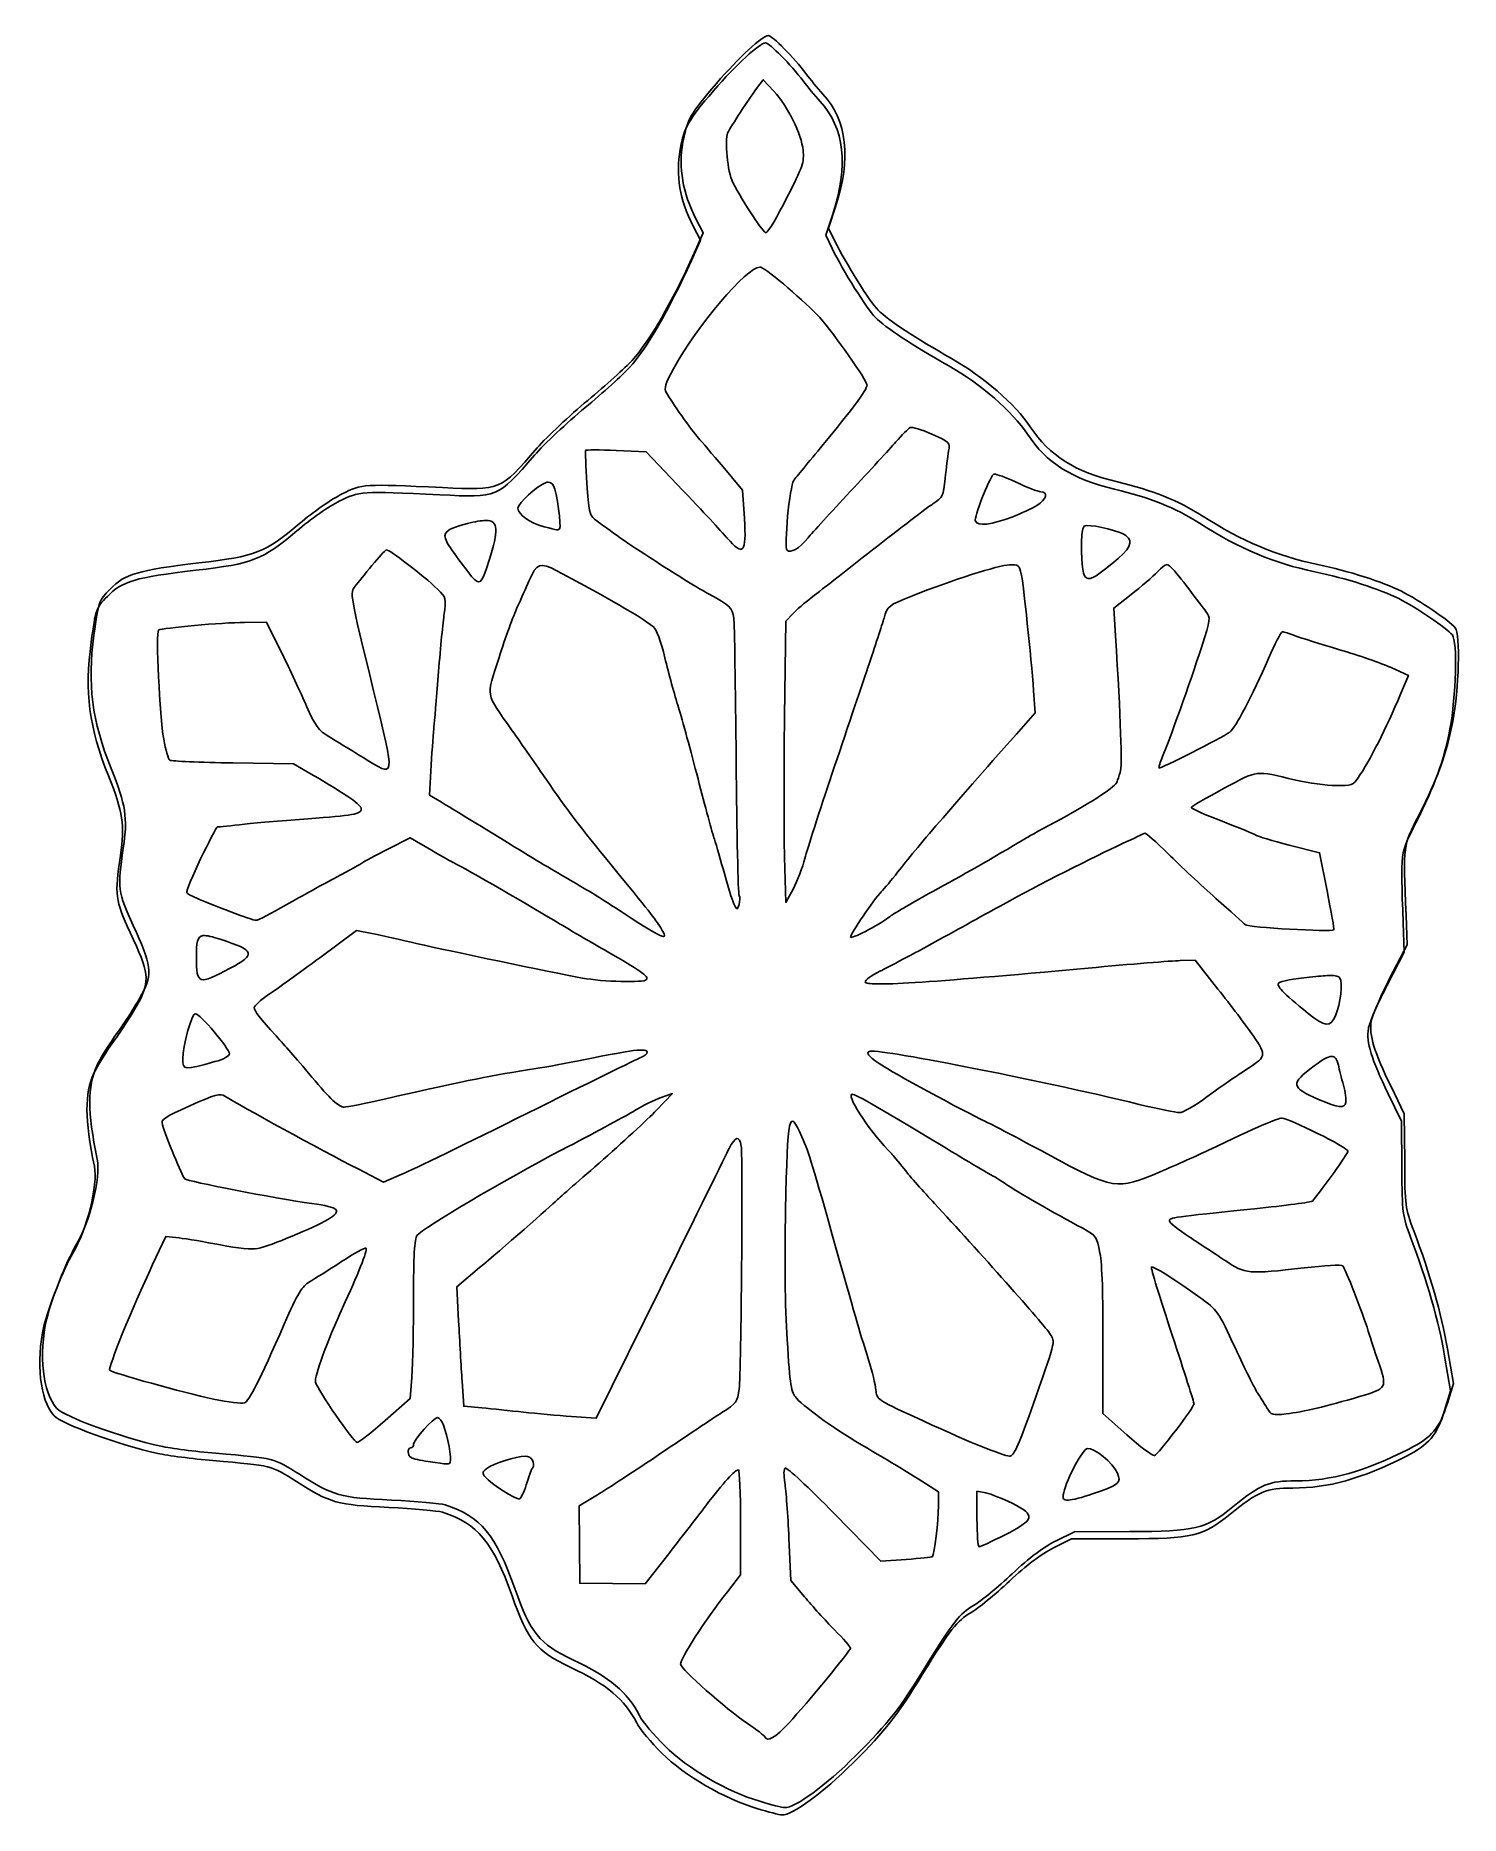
# Model space of a CAD drawing. Header units: centimetres. Extents: x -7.2 to 6.5, y -8.6 to 8.5.
import ezdxf

# ---------------------------------------------------------------- set-up
doc = ezdxf.new("R2010")
doc.units = ezdxf.units.CM
doc.header["$MEASUREMENT"] = 0
doc.layers.add('Layer 1', color=7, linetype='Continuous')

msp = doc.modelspace()

# ---------------------------------------------------------------- linework, layer by layer
at = {"layer": 'Layer 1', "color": 254}
msp.add_open_spline([(-0.25326, -8.55974), (-0.56625, -8.46636), (-0.94755, -8.24448), (-1.16725, -8.02787), (-1.16725, -8.02787), (-1.27066, -7.92592), (-1.38023, -7.79349), (-1.41072, -7.73359), (-1.41072, -7.73359), (-1.52481, -7.50951), (-1.69452, -7.36744), (-2.05096, -7.19761), (-2.05096, -7.19761), (-2.37947, -7.04109), (-2.4578, -6.94508), (-2.61062, -6.51166), (-2.61062, -6.51166), (-2.79294, -5.99459), (-2.94186, -5.81546), (-3.28035, -5.70613), (-3.28035, -5.70613), (-3.32442, -5.69189), (-3.55693, -5.6709), (-3.79704, -5.65948), (-3.79704, -5.65948), (-4.29898, -5.63561), (-4.35629, -5.61959), (-4.68424, -5.41153), (-4.68424, -5.41153), (-4.93399, -5.25307), (-4.91442, -5.25799), (-5.49038, -5.20891), (-5.49038, -5.20891), (-5.68683, -5.19217), (-5.92496, -5.16132), (-6.01955, -5.14037), (-6.01955, -5.14037), (-6.3969, -5.05678), (-6.94795, -4.85639), (-7.01928, -4.77681), (-7.01928, -4.77681), (-7.15628, -4.62398), (-7.19719, -4.26132), (-7.11666, -3.91344), (-7.11666, -3.91344), (-7.07562, -3.73613), (-6.92355, -3.35229), (-6.83889, -3.21229), (-6.83889, -3.21229), (-6.70181, -2.98562), (-6.5947, -2.55379), (-6.6313, -2.37537), (-6.6313, -2.37537), (-6.72569, -1.91521), (-6.72671, -1.68161), (-6.63522, -1.47765), (-6.63522, -1.47765), (-6.60624, -1.41306), (-6.51495, -1.26659), (-6.43234, -1.15216), (-6.43234, -1.15216), (-6.34973, -1.03774), (-6.24543, -0.87356), (-6.20055, -0.78733), (-6.20055, -0.78733), (-6.09692, -0.58821), (-6.10699, -0.50956), (-6.28534, -0.12519), (-6.28534, -0.12519), (-6.43115, 0.18905), (-6.43746, 0.23853), (-6.3803, 0.61871), (-6.3803, 0.61871), (-6.33647, 0.91021), (-6.35521, 1.03433), (-6.49585, 1.38421), (-6.49585, 1.38421), (-6.68257, 1.84871), (-6.72761, 2.19656), (-6.66245, 2.67109), (-6.66245, 2.67109), (-6.61774, 2.99672), (-6.61703, 2.99872), (-6.50654, 3.11241), (-6.50654, 3.11241), (-6.36377, 3.25931), (-6.24302, 3.295), (-5.65422, 3.36431), (-5.65422, 3.36431), (-5.09966, 3.4296), (-5.01528, 3.46256), (-4.6834, 3.74353), (-4.6834, 3.74353), (-4.55243, 3.85441), (-4.36788, 3.98336), (-4.2733, 4.03009), (-4.2733, 4.03009), (-4.07905, 4.12605), (-4.07202, 4.12649), (-3.30678, 4.09068), (-3.30678, 4.09068), (-2.74, 4.06416), (-2.75715, 4.057), (-2.39457, 4.47211), (-2.39457, 4.47211), (-2.30008, 4.58029), (-2.08135, 4.78609), (-1.90849, 4.92944), (-1.90849, 4.92944), (-1.73563, 5.07279), (-1.54379, 5.24622), (-1.48219, 5.31483), (-1.48219, 5.31483), (-1.30701, 5.50994), (-1.10406, 5.86096), (-0.88441, 6.34874), (-0.88441, 6.34874), (-0.88441, 6.34874), (-0.7967, 6.54353), (-0.7967, 6.54353), (-0.7967, 6.54353), (-0.7967, 6.54353), (-0.86682, 6.67947), (-0.86682, 6.67947), (-0.86682, 6.67947), (-0.9956, 6.92913), (-1.03633, 7.16889), (-0.99172, 7.41484), (-0.99172, 7.41484), (-0.95193, 7.63429), (-0.91744, 7.69513), (-0.67045, 7.98165), (-0.67045, 7.98165), (-0.45362, 8.23318), (-0.22633, 8.44261), (-0.17017, 8.44261), (-0.17017, 8.44261), (-0.13381, 8.44261), (0.07913, 8.22754), (0.19076, 8.07807), (0.19076, 8.07807), (0.23121, 8.02391), (0.30519, 7.93464), (0.35517, 7.87969), (0.35517, 7.87969), (0.59011, 7.6214), (0.63018, 7.26394), (0.47684, 6.7942), (0.47684, 6.7942), (0.47684, 6.7942), (0.41009, 6.58971), (0.41009, 6.58971), (0.41009, 6.58971), (0.41009, 6.58971), (0.47128, 6.46287), (0.47128, 6.46287), (0.47128, 6.46287), (0.57377, 6.25042), (0.80485, 5.88208), (0.88746, 5.79946), (0.88746, 5.79946), (0.9851, 5.70182), (1.24235, 5.5318), (1.59415, 5.3324), (1.59415, 5.3324), (1.90026, 5.1589), (2.20684, 4.89303), (2.35068, 4.67631), (2.35068, 4.67631), (2.53634, 4.3966), (2.78115, 4.24177), (3.1908, 4.14498), (3.1908, 4.14498), (3.52497, 4.06602), (3.77896, 3.96431), (4.00815, 3.81767), (4.00815, 3.81767), (4.39127, 3.57253), (4.72674, 3.43121), (5.1194, 3.34952), (5.1194, 3.34952), (5.4153, 3.28797), (5.74666, 3.18205), (5.92593, 3.09173), (5.92593, 3.09173), (6.09264, 3.00774), (6.38632, 2.80831), (6.44186, 2.74139), (6.44186, 2.74139), (6.49216, 2.68079), (6.47836, 2.14371), (6.41862, 1.83691), (6.41862, 1.83691), (6.3573, 1.52195), (6.27489, 1.29427), (6.09151, 0.93318), (6.09151, 0.93318), (5.93744, 0.6298), (5.94273, 0.67126), (5.96876, -0.02966), (5.96876, -0.02966), (5.96876, -0.02966), (5.97929, -0.31307), (5.97929, -0.31307), (5.97929, -0.31307), (5.97929, -0.31307), (5.81426, -0.63142), (5.81426, -0.63142), (5.81426, -0.63142), (5.7235, -0.80651), (5.64198, -0.99515), (5.63311, -1.05061), (5.63311, -1.05061), (5.61235, -1.1804), (5.66219, -1.34371), (5.82438, -1.67733), (5.82438, -1.67733), (5.82438, -1.67733), (5.95282, -1.94154), (5.95282, -1.94154), (5.95282, -1.94154), (5.95282, -1.94154), (5.9556, -2.39171), (5.9556, -2.39171), (5.9556, -2.39171), (5.95831, -2.8313), (5.96038, -2.84716), (6.04356, -3.06677), (6.04356, -3.06677), (6.19975, -3.47919), (6.30968, -3.86441), (6.36749, -4.2019), (6.36749, -4.2019), (6.36749, -4.2019), (6.42474, -4.53613), (6.42474, -4.53613), (6.42474, -4.53613), (6.42474, -4.53613), (6.36715, -4.72573), (6.36715, -4.72573), (6.36715, -4.72573), (6.29478, -4.96398), (6.21615, -5.05765), (5.99553, -5.16843), (5.99553, -5.16843), (5.56254, -5.38585), (5.25053, -5.47349), (4.90733, -5.47408), (4.90733, -5.47408), (4.64644, -5.47453), (4.57719, -5.50327), (4.30141, -5.72548), (4.30141, -5.72548), (4.03765, -5.93802), (3.94119, -5.96101), (3.30647, -5.96261), (3.30647, -5.96261), (3.30647, -5.96261), (2.77678, -5.96395), (2.77678, -5.96395), (2.77678, -5.96395), (2.77678, -5.96395), (2.60129, -6.05032), (2.60129, -6.05032), (2.60129, -6.05032), (2.48544, -6.10734), (2.34176, -6.2157), (2.17848, -6.36917), (2.17848, -6.36917), (2.04245, -6.49703), (1.87498, -6.63406), (1.80632, -6.67368), (1.80632, -6.67368), (1.67367, -6.75022), (1.60809, -6.83366), (1.34518, -7.26041), (1.34518, -7.26041), (1.08597, -7.68115), (0.9976, -7.79405), (0.67329, -8.1188), (0.67329, -8.1188), (0.3837, -8.40879), (0.08744, -8.62569), (-0.01294, -8.62121), (-0.01294, -8.62121), (-0.0351, -8.62022), (-0.14326, -8.59255), (-0.2533, -8.55972), (-0.2533, -8.55972), (-0.2533, -8.55972), (-0.25326, -8.55974), (-0.25326, -8.55974)], degree=3, knots=[0, 0, 0, 0, 0.01351351, 0.01351351, 0.01351351, 0.01351351, 0.02702703, 0.02702703, 0.02702703, 0.02702703, 0.04054054, 0.04054054, 0.04054054, 0.04054054, 0.05405405, 0.05405405, 0.05405405, 0.05405405, 0.06756757, 0.06756757, 0.06756757, 0.06756757, 0.08108108, 0.08108108, 0.08108108, 0.08108108, 0.09459459, 0.09459459, 0.09459459, 0.09459459, 0.10810811, 0.10810811, 0.10810811, 0.10810811, 0.12162162, 0.12162162, 0.12162162, 0.12162162, 0.13513514, 0.13513514, 0.13513514, 0.13513514, 0.14864865, 0.14864865, 0.14864865, 0.14864865, 0.16216216, 0.16216216, 0.16216216, 0.16216216, 0.17567568, 0.17567568, 0.17567568, 0.17567568, 0.18918919, 0.18918919, 0.18918919, 0.18918919, 0.2027027, 0.2027027, 0.2027027, 0.2027027, 0.21621622, 0.21621622, 0.21621622, 0.21621622, 0.22972973, 0.22972973, 0.22972973, 0.22972973, 0.24324324, 0.24324324, 0.24324324, 0.24324324, 0.25675676, 0.25675676, 0.25675676, 0.25675676, 0.27027027, 0.27027027, 0.27027027, 0.27027027, 0.28378378, 0.28378378, 0.28378378, 0.28378378, 0.2972973, 0.2972973, 0.2972973, 0.2972973, 0.31081081, 0.31081081, 0.31081081, 0.31081081, 0.32432432, 0.32432432, 0.32432432, 0.32432432, 0.33783784, 0.33783784, 0.33783784, 0.33783784, 0.35135135, 0.35135135, 0.35135135, 0.35135135, 0.36486486, 0.36486486, 0.36486486, 0.36486486, 0.37837838, 0.37837838, 0.37837838, 0.37837838, 0.39189189, 0.39189189, 0.39189189, 0.39189189, 0.40540541, 0.40540541, 0.40540541, 0.40540541, 0.41891892, 0.41891892, 0.41891892, 0.41891892, 0.43243243, 0.43243243, 0.43243243, 0.43243243, 0.44594595, 0.44594595, 0.44594595, 0.44594595, 0.45945946, 0.45945946, 0.45945946, 0.45945946, 0.47297297, 0.47297297, 0.47297297, 0.47297297, 0.48648649, 0.48648649, 0.48648649, 0.48648649, 0.5, 0.5, 0.5, 0.5, 0.51351351, 0.51351351, 0.51351351, 0.51351351, 0.52702703, 0.52702703, 0.52702703, 0.52702703, 0.54054054, 0.54054054, 0.54054054, 0.54054054, 0.55405405, 0.55405405, 0.55405405, 0.55405405, 0.56756757, 0.56756757, 0.56756757, 0.56756757, 0.58108108, 0.58108108, 0.58108108, 0.58108108, 0.59459459, 0.59459459, 0.59459459, 0.59459459, 0.60810811, 0.60810811, 0.60810811, 0.60810811, 0.62162162, 0.62162162, 0.62162162, 0.62162162, 0.63513514, 0.63513514, 0.63513514, 0.63513514, 0.64864865, 0.64864865, 0.64864865, 0.64864865, 0.66216216, 0.66216216, 0.66216216, 0.66216216, 0.67567568, 0.67567568, 0.67567568, 0.67567568, 0.68918919, 0.68918919, 0.68918919, 0.68918919, 0.7027027, 0.7027027, 0.7027027, 0.7027027, 0.71621622, 0.71621622, 0.71621622, 0.71621622, 0.72972973, 0.72972973, 0.72972973, 0.72972973, 0.74324324, 0.74324324, 0.74324324, 0.74324324, 0.75675676, 0.75675676, 0.75675676, 0.75675676, 0.77027027, 0.77027027, 0.77027027, 0.77027027, 0.78378378, 0.78378378, 0.78378378, 0.78378378, 0.7972973, 0.7972973, 0.7972973, 0.7972973, 0.81081081, 0.81081081, 0.81081081, 0.81081081, 0.82432432, 0.82432432, 0.82432432, 0.82432432, 0.83783784, 0.83783784, 0.83783784, 0.83783784, 0.85135135, 0.85135135, 0.85135135, 0.85135135, 0.86486486, 0.86486486, 0.86486486, 0.86486486, 0.87837838, 0.87837838, 0.87837838, 0.87837838, 0.89189189, 0.89189189, 0.89189189, 0.89189189, 0.90540541, 0.90540541, 0.90540541, 0.90540541, 0.91891892, 0.91891892, 0.91891892, 0.91891892, 0.93243243, 0.93243243, 0.93243243, 0.93243243, 0.94594595, 0.94594595, 0.94594595, 0.94594595, 0.95945946, 0.95945946, 0.95945946, 0.95945946, 0.97297297, 0.97297297, 0.97297297, 0.97297297, 1, 1, 1, 1], dxfattribs=at)
at = {"layer": 'Layer 1', "color": 143}
for points, knots in [([(-0.14304, 8.51302), (-0.1992, 8.51302), (-0.42644, 8.30318), (-0.64327, 8.05165), (-0.64327, 8.05165), (-0.89026, 7.76513), (-0.92511, 7.70472), (-0.9649, 7.48528), (-0.9649, 7.48528), (-1.0095, 7.23933), (-0.96883, 6.99907), (-0.84005, 6.74941), (-0.84005, 6.74941), (-0.84005, 6.74941), (-0.76977, 6.61381), (-0.76977, 6.61381), (-0.76977, 6.61381), (-0.76977, 6.61381), (-0.85741, 6.41868), (-0.85741, 6.41868), (-0.85741, 6.41868), (-1.07706, 5.9309), (-1.28002, 5.58026), (-1.4552, 5.38515), (-1.4552, 5.38515), (-1.51681, 5.31654), (-1.70898, 5.1432), (-1.88184, 4.99985), (-1.88184, 4.99985), (-2.0547, 4.8565), (-2.27353, 4.6508), (-2.36801, 4.54262), (-2.36801, 4.54262), (-2.73058, 4.1275), (-2.71322, 4.13411), (-3.28, 4.16063), (-3.28, 4.16063), (-4.04524, 4.19643), (-4.0523, 4.19623), (-4.24656, 4.10027), (-4.24656, 4.10027), (-4.34115, 4.05355), (-4.5257, 3.92507), (-4.65666, 3.81419), (-4.65666, 3.81419), (-4.98854, 3.53321), (-5.07279, 3.49997), (-5.62735, 3.43468), (-5.62735, 3.43468), (-6.21615, 3.36536), (-6.33703, 3.3294), (-6.4798, 3.1825), (-6.4798, 3.1825), (-6.5903, 3.06881), (-6.59053, 3.06661), (-6.63524, 2.74098), (-6.63524, 2.74098), (-6.70039, 2.26646), (-6.65577, 1.91894), (-6.46905, 1.45444), (-6.46905, 1.45444), (-6.3284, 1.10456), (-6.30946, 0.9803), (-6.35329, 0.6888), (-6.35329, 0.6888), (-6.41045, 0.30862), (-6.40402, 0.2589), (-6.25821, -0.05534), (-6.25821, -0.05534), (-6.07986, -0.4397), (-6.07024, -0.51768), (-6.17387, -0.7168), (-6.17387, -0.7168), (-6.21875, -0.80303), (-6.32277, -0.96783), (-6.40538, -1.08226), (-6.40538, -1.08226), (-6.48799, -1.19668), (-6.57898, -1.34261), (-6.60795, -1.4072), (-6.60795, -1.4072), (-6.69945, -1.61116), (-6.69904, -1.84497), (-6.60464, -2.30513), (-6.60464, -2.30513), (-6.56804, -2.48355), (-6.67509, -2.9152), (-6.81217, -3.14187), (-6.81217, -3.14187), (-6.89683, -3.28187), (-7.04894, -3.66571), (-7.08998, -3.84302), (-7.08998, -3.84302), (-7.17051, -4.1909), (-7.12942, -4.5534), (-6.99241, -4.70622), (-6.99241, -4.70622), (-6.92107, -4.7858), (-6.37013, -4.98643), (-5.99278, -5.07002), (-5.99278, -5.07002), (-5.89819, -5.09097), (-5.66007, -5.1219), (-5.46361, -5.13865), (-5.46361, -5.13865), (-4.88765, -5.18774), (-4.90721, -5.18277), (-4.65746, -5.34122), (-4.65746, -5.34122), (-4.32951, -5.54928), (-4.27222, -5.56539), (-3.77028, -5.58927), (-3.77028, -5.58927), (-3.53017, -5.60069), (-3.29759, -5.62134), (-3.25352, -5.63557), (-3.25352, -5.63557), (-2.91503, -5.74491), (-2.76611, -5.92465), (-2.58379, -6.44172), (-2.58379, -6.44172), (-2.43097, -6.87514), (-2.35254, -6.97063), (-2.02403, -7.12716), (-2.02403, -7.12716), (-1.66759, -7.29699), (-1.49816, -7.43886), (-1.38407, -7.66294), (-1.38407, -7.66294), (-1.35357, -7.72284), (-1.24357, -7.85534), (-1.14016, -7.95729), (-1.14016, -7.95729), (-0.92046, -8.17389), (-0.53951, -8.39639), (-0.22652, -8.48976), (-0.22652, -8.48976), (-0.11648, -8.52259), (-0.00807, -8.54996), (0.01409, -8.55094), (0.01409, -8.55094), (0.11447, -8.55542), (0.41076, -8.33822), (0.70035, -8.04823), (0.70035, -8.04823), (1.02466, -7.72348), (1.11335, -7.61073), (1.37256, -7.18999), (1.37256, -7.18999), (1.63547, -6.76324), (1.70045, -6.68031), (1.8331, -6.60377), (1.8331, -6.60377), (1.90176, -6.56415), (2.06914, -6.42653), (2.20517, -6.29867), (2.20517, -6.29867), (2.36845, -6.14519), (2.51265, -6.03737), (2.6285, -5.98034), (2.6285, -5.98034), (2.6285, -5.98034), (2.80379, -5.89352), (2.80379, -5.89352), (2.80379, -5.89352), (2.80379, -5.89352), (3.33375, -5.89271), (3.33375, -5.89271), (3.33375, -5.89271), (3.96847, -5.89111), (4.06466, -5.86795), (4.32842, -5.65541), (4.32842, -5.65541), (4.60419, -5.43319), (4.67359, -5.40451), (4.93448, -5.40406), (4.93448, -5.40406), (5.27769, -5.40346), (5.58959, -5.31556), (6.02258, -5.09814), (6.02258, -5.09814), (6.2432, -4.98736), (6.32146, -4.89403), (6.39382, -4.65579), (6.39382, -4.65579), (6.39382, -4.65579), (6.4517, -4.46562), (6.4517, -4.46562), (6.4517, -4.46562), (6.4517, -4.46562), (6.39465, -4.13158), (6.39465, -4.13158), (6.39465, -4.13158), (6.33684, -3.79408), (6.22673, -3.40877), (6.07054, -2.99635), (6.07054, -2.99635), (5.98737, -2.77674), (5.98561, -2.76125), (5.9829, -2.32166), (5.9829, -2.32166), (5.9829, -2.32166), (5.97958, -1.87105), (5.97958, -1.87105), (5.97958, -1.87105), (5.97958, -1.87105), (5.85142, -1.60729), (5.85142, -1.60729), (5.85142, -1.60729), (5.68923, -1.27366), (5.63967, -1.11035), (5.66042, -0.98056), (5.66042, -0.98056), (5.66929, -0.9251), (5.75073, -0.73645), (5.84149, -0.56136), (5.84149, -0.56136), (5.84149, -0.56136), (6.00604, -0.24303), (6.00604, -0.24303), (6.00604, -0.24303), (6.00604, -0.24303), (5.99612, 0.04057), (5.99612, 0.04057), (5.99612, 0.04057), (5.97008, 0.74149), (5.96442, 0.70044), (6.11849, 1.00382), (6.11849, 1.00382), (6.30186, 1.36491), (6.38459, 1.59257), (6.44591, 1.90754), (6.44591, 1.90754), (6.50564, 2.21434), (6.51936, 2.75065), (6.46906, 2.81126), (6.46906, 2.81126), (6.41352, 2.87818), (6.11983, 3.07784), (5.95312, 3.16183), (5.95312, 3.16183), (5.77385, 3.25215), (5.44204, 3.35824), (5.14614, 3.4198), (5.14614, 3.4198), (4.75348, 3.50148), (4.41801, 3.64264), (4.03489, 3.88778), (4.03489, 3.88778), (3.80571, 4.03442), (3.55216, 4.13624), (3.21799, 4.2152), (3.21799, 4.2152), (2.80834, 4.31199), (2.5636, 4.46714), (2.37794, 4.74685), (2.37794, 4.74685), (2.23409, 4.96357), (1.92751, 5.22902), (1.6214, 5.40252), (1.6214, 5.40252), (1.2696, 5.60192), (1.0121, 5.77204), (0.91447, 5.86967), (0.91447, 5.86967), (0.83185, 5.95229), (0.60107, 6.32033), (0.49858, 6.53278), (0.49858, 6.53278), (0.49858, 6.53278), (0.4374, 6.66011), (0.4374, 6.66011), (0.4374, 6.66011), (0.4374, 6.66011), (0.50355, 6.86434), (0.50355, 6.86434), (0.50355, 6.86434), (0.65689, 7.33408), (0.61695, 7.69167), (0.38201, 7.94996), (0.38201, 7.94996), (0.33203, 8.0049), (0.25792, 8.09423), (0.21747, 8.1484), (0.21747, 8.1484), (0.10585, 8.29787), (-0.10666, 8.51303), (-0.14302, 8.51303), (-0.14302, 8.51303), (-0.14302, 8.51303), (-0.14304, 8.51302), (-0.14304, 8.51302)], [0, 0, 0, 0, 0.01351351, 0.01351351, 0.01351351, 0.01351351, 0.02702703, 0.02702703, 0.02702703, 0.02702703, 0.04054054, 0.04054054, 0.04054054, 0.04054054, 0.05405405, 0.05405405, 0.05405405, 0.05405405, 0.06756757, 0.06756757, 0.06756757, 0.06756757, 0.08108108, 0.08108108, 0.08108108, 0.08108108, 0.09459459, 0.09459459, 0.09459459, 0.09459459, 0.10810811, 0.10810811, 0.10810811, 0.10810811, 0.12162162, 0.12162162, 0.12162162, 0.12162162, 0.13513514, 0.13513514, 0.13513514, 0.13513514, 0.14864865, 0.14864865, 0.14864865, 0.14864865, 0.16216216, 0.16216216, 0.16216216, 0.16216216, 0.17567568, 0.17567568, 0.17567568, 0.17567568, 0.18918919, 0.18918919, 0.18918919, 0.18918919, 0.2027027, 0.2027027, 0.2027027, 0.2027027, 0.21621622, 0.21621622, 0.21621622, 0.21621622, 0.22972973, 0.22972973, 0.22972973, 0.22972973, 0.24324324, 0.24324324, 0.24324324, 0.24324324, 0.25675676, 0.25675676, 0.25675676, 0.25675676, 0.27027027, 0.27027027, 0.27027027, 0.27027027, 0.28378378, 0.28378378, 0.28378378, 0.28378378, 0.2972973, 0.2972973, 0.2972973, 0.2972973, 0.31081081, 0.31081081, 0.31081081, 0.31081081, 0.32432432, 0.32432432, 0.32432432, 0.32432432, 0.33783784, 0.33783784, 0.33783784, 0.33783784, 0.35135135, 0.35135135, 0.35135135, 0.35135135, 0.36486486, 0.36486486, 0.36486486, 0.36486486, 0.37837838, 0.37837838, 0.37837838, 0.37837838, 0.39189189, 0.39189189, 0.39189189, 0.39189189, 0.40540541, 0.40540541, 0.40540541, 0.40540541, 0.41891892, 0.41891892, 0.41891892, 0.41891892, 0.43243243, 0.43243243, 0.43243243, 0.43243243, 0.44594595, 0.44594595, 0.44594595, 0.44594595, 0.45945946, 0.45945946, 0.45945946, 0.45945946, 0.47297297, 0.47297297, 0.47297297, 0.47297297, 0.48648649, 0.48648649, 0.48648649, 0.48648649, 0.5, 0.5, 0.5, 0.5, 0.51351351, 0.51351351, 0.51351351, 0.51351351, 0.52702703, 0.52702703, 0.52702703, 0.52702703, 0.54054054, 0.54054054, 0.54054054, 0.54054054, 0.55405405, 0.55405405, 0.55405405, 0.55405405, 0.56756757, 0.56756757, 0.56756757, 0.56756757, 0.58108108, 0.58108108, 0.58108108, 0.58108108, 0.59459459, 0.59459459, 0.59459459, 0.59459459, 0.60810811, 0.60810811, 0.60810811, 0.60810811, 0.62162162, 0.62162162, 0.62162162, 0.62162162, 0.63513514, 0.63513514, 0.63513514, 0.63513514, 0.64864865, 0.64864865, 0.64864865, 0.64864865, 0.66216216, 0.66216216, 0.66216216, 0.66216216, 0.67567568, 0.67567568, 0.67567568, 0.67567568, 0.68918919, 0.68918919, 0.68918919, 0.68918919, 0.7027027, 0.7027027, 0.7027027, 0.7027027, 0.71621622, 0.71621622, 0.71621622, 0.71621622, 0.72972973, 0.72972973, 0.72972973, 0.72972973, 0.74324324, 0.74324324, 0.74324324, 0.74324324, 0.75675676, 0.75675676, 0.75675676, 0.75675676, 0.77027027, 0.77027027, 0.77027027, 0.77027027, 0.78378378, 0.78378378, 0.78378378, 0.78378378, 0.7972973, 0.7972973, 0.7972973, 0.7972973, 0.81081081, 0.81081081, 0.81081081, 0.81081081, 0.82432432, 0.82432432, 0.82432432, 0.82432432, 0.83783784, 0.83783784, 0.83783784, 0.83783784, 0.85135135, 0.85135135, 0.85135135, 0.85135135, 0.86486486, 0.86486486, 0.86486486, 0.86486486, 0.87837838, 0.87837838, 0.87837838, 0.87837838, 0.89189189, 0.89189189, 0.89189189, 0.89189189, 0.90540541, 0.90540541, 0.90540541, 0.90540541, 0.91891892, 0.91891892, 0.91891892, 0.91891892, 0.93243243, 0.93243243, 0.93243243, 0.93243243, 0.94594595, 0.94594595, 0.94594595, 0.94594595, 0.95945946, 0.95945946, 0.95945946, 0.95945946, 0.97297297, 0.97297297, 0.97297297, 0.97297297, 1, 1, 1, 1]), ([(-0.19265, 8.08804), (-0.19265, 8.08804), (-0.0893, 7.97642), (-0.0893, 7.97642), (-0.0893, 7.97642), (0.04587, 7.83018), (0.1767, 7.56495), (0.19182, 7.40757), (0.19182, 7.40757), (0.2027, 7.2943), (0.18827, 7.24998), (0.03638, 6.95282), (0.03638, 6.95282), (-0.05609, 6.77191), (-0.14612, 6.61983), (-0.16288, 6.61465), (-0.16288, 6.61465), (-0.18851, 6.60674), (-0.37742, 6.89216), (-0.48699, 7.10413), (-0.48699, 7.10413), (-0.53426, 7.19557), (-0.56647, 7.51169), (-0.53495, 7.57377), (-0.53495, 7.57377), (-0.49918, 7.64419), (-0.33552, 7.89625), (-0.25631, 8.00289), (-0.25631, 8.00289), (-0.25631, 8.00289), (-0.19264, 8.08805), (-0.19264, 8.08805), (-0.19264, 8.08805), (-0.19264, 8.08805), (-0.19265, 8.08804), (-0.19265, 8.08804)], [0, 0, 0, 0, 0.1, 0.1, 0.1, 0.1, 0.2, 0.2, 0.2, 0.2, 0.3, 0.3, 0.3, 0.3, 0.4, 0.4, 0.4, 0.4, 0.5, 0.5, 0.5, 0.5, 0.6, 0.6, 0.6, 0.6, 0.7, 0.7, 0.7, 0.7, 0.8, 0.8, 0.8, 0.8, 1, 1, 1, 1]), ([(-0.22572, 6.28391), (-0.22175, 6.28388), (-0.21818, 6.28349), (-0.21497, 6.28226), (-0.21497, 6.28226), (-0.14378, 6.25494), (0.21867, 5.94421), (0.3514, 5.79691), (0.3514, 5.79691), (0.49528, 5.63724), (0.80698, 5.1925), (0.80698, 5.14703), (0.80698, 5.14703), (0.80698, 5.10517), (0.65133, 4.89468), (0.38365, 4.57404), (0.38365, 4.57404), (0.2454, 4.40845), (0.11852, 4.25372), (0.1017, 4.23008), (0.1017, 4.23008), (0.0621, 4.17441), (0.00597, 3.58829), (0.03721, 3.55705), (0.03721, 3.55705), (0.06993, 3.52433), (0.15295, 3.5736), (0.23895, 3.67694), (0.23895, 3.67694), (0.27858, 3.72456), (0.46106, 3.9246), (0.64492, 4.12177), (0.64492, 4.12177), (0.82877, 4.31894), (1.02658, 4.53453), (1.08479, 4.6005), (1.08479, 4.6005), (1.143, 4.66647), (1.2044, 4.72803), (1.22122, 4.73775), (1.22122, 4.73775), (1.23803, 4.74747), (1.33202, 4.72034), (1.42958, 4.67657), (1.42958, 4.67657), (1.60346, 4.59856), (1.60687, 4.5953), (1.59246, 4.51121), (1.59246, 4.51121), (1.58438, 4.46402), (1.56906, 4.34563), (1.55939, 4.24828), (1.55939, 4.24828), (1.5427, 4.08032), (1.53704, 4.06728), (1.44198, 4.00437), (1.44198, 4.00437), (1.38688, 3.96791), (1.12503, 3.76852), (0.8599, 3.56037), (0.8599, 3.56037), (0.59477, 3.35221), (0.32888, 3.14435), (0.26872, 3.099), (0.26872, 3.099), (0.20856, 3.05365), (0.12899, 2.98469), (0.09261, 2.94521), (0.09261, 2.94521), (0.09261, 2.94521), (0.02646, 2.87328), (0.02646, 2.87328), (0.02646, 2.87328), (0.02646, 2.87328), (0.01323, 1.95551), (0.01323, 1.95551), (0.01323, 1.95551), (0.00595, 1.45098), (0.00595, 0.84211), (0.01323, 0.602), (0.01323, 0.602), (0.01323, 0.602), (0.02646, 0.16544), (0.02646, 0.16544), (0.02646, 0.16544), (0.02646, 0.16544), (0.09757, 0.29939), (0.09757, 0.29939), (0.09757, 0.29939), (0.13652, 0.37319), (0.18678, 0.50416), (0.20919, 0.59043), (0.20919, 0.59043), (0.2316, 0.6767), (0.34964, 1.04518), (0.47212, 1.40898), (0.47212, 1.40898), (0.5946, 1.77278), (0.74912, 2.23117), (0.81525, 2.42763), (0.81525, 2.42763), (0.88138, 2.62408), (0.95145, 2.8384), (0.97069, 2.90388), (0.97069, 2.90388), (1.00532, 3.02173), (1.00784, 3.02384), (1.24354, 3.11803), (1.24354, 3.11803), (1.62457, 3.27029), (2.07311, 3.41341), (2.17702, 3.41651), (2.17702, 3.41651), (2.2661, 3.41917), (2.27382, 3.41319), (2.29195, 3.32721), (2.29195, 3.32721), (2.31338, 3.22562), (2.38586, 2.53787), (2.41019, 2.20273), (2.41019, 2.20273), (2.41019, 2.20273), (2.42507, 1.99106), (2.42507, 1.99106), (2.42507, 1.99106), (2.42507, 1.99106), (2.24482, 1.78683), (2.24482, 1.78683), (2.24482, 1.78683), (1.60325, 1.06259), (1.29136, 0.70015), (1.10132, 0.45647), (1.10132, 0.45647), (1.04458, 0.38371), (0.97372, 0.29879), (0.94422, 0.26795), (0.94422, 0.26795), (0.87185, 0.19228), (0.64822, -0.13638), (0.64822, -0.16696), (0.64822, -0.16696), (0.64822, -0.1947), (0.90703, -0.06039), (1.03021, 0.03148), (1.03021, 0.03148), (1.07496, 0.06486), (1.26007, 0.17345), (1.44197, 0.27209), (1.44197, 0.27209), (1.7122, 0.41863), (2.00302, 0.58477), (2.34155, 0.7872), (2.34155, 0.7872), (2.36338, 0.80025), (2.51221, 0.88226), (2.67228, 0.9691), (2.67228, 0.9691), (2.9804, 1.13625), (3.20564, 1.28571), (3.2155, 1.32959), (3.2155, 1.32959), (3.21877, 1.34414), (3.23162, 1.38351), (3.24444, 1.41723), (3.24444, 1.41723), (3.26552, 1.47267), (3.24967, 1.93617), (3.19896, 2.73353), (3.19896, 2.73353), (3.19896, 2.73353), (3.1816, 2.99977), (3.1816, 2.99977), (3.1816, 2.99977), (3.1816, 2.99977), (3.35027, 3.13206), (3.35027, 3.13206), (3.35027, 3.13206), (3.44302, 3.20499), (3.55792, 3.30328), (3.60493, 3.35034), (3.60493, 3.35034), (3.68756, 3.43307), (3.69211, 3.4346), (3.7397, 3.38837), (3.7397, 3.38837), (3.76677, 3.36207), (3.8409, 3.26987), (3.90506, 3.18414), (3.90506, 3.18414), (3.96922, 3.09842), (4.04321, 3.00062), (4.0696, 2.96669), (4.0696, 2.96669), (4.11649, 2.90639), (4.11599, 2.89892), (4.02578, 2.62025), (4.02578, 2.62025), (3.91488, 2.27769), (3.71402, 1.71246), (3.65288, 1.57101), (3.65288, 1.57101), (3.62862, 1.51487), (3.61274, 1.4648), (3.61815, 1.45939), (3.61815, 1.45939), (3.62739, 1.45014), (4.21486, 1.74848), (4.30028, 1.80583), (4.30028, 1.80583), (4.34804, 1.8379), (4.51781, 2.16293), (4.6707, 2.51359), (4.6707, 2.51359), (4.73256, 2.65547), (4.79329, 2.77156), (4.80547, 2.77156), (4.80547, 2.77156), (4.81765, 2.77156), (4.87298, 2.75493), (4.92784, 2.73435), (4.92784, 2.73435), (4.9827, 2.71377), (5.17519, 2.65283), (5.35613, 2.59958), (5.35613, 2.59958), (5.53708, 2.54632), (5.75987, 2.4691), (5.8514, 2.4276), (5.8514, 2.4276), (5.8514, 2.4276), (6.01842, 2.35236), (6.01842, 2.35236), (6.01842, 2.35236), (6.01842, 2.35236), (5.94235, 2.17129), (5.94235, 2.17129), (5.94235, 2.17129), (5.80113, 1.83407), (5.65247, 1.54042), (5.53307, 1.36266), (5.53307, 1.36266), (5.48853, 1.29634), (5.47018, 1.29011), (5.32223, 1.29073), (5.32223, 1.29073), (5.23295, 1.2911), (5.05814, 1.31453), (4.93445, 1.34365), (4.93445, 1.34365), (4.53321, 1.43809), (4.58016, 1.44412), (4.23909, 1.26179), (4.23909, 1.26179), (4.06877, 1.17074), (3.92903, 1.08864), (3.92903, 1.07906), (3.92903, 1.07906), (3.92903, 1.06948), (4.06298, 1.00978), (4.22669, 0.94677), (4.22669, 0.94677), (4.3904, 0.88376), (4.53625, 0.82363), (4.5508, 0.81282), (4.5508, 0.81282), (4.56535, 0.80201), (4.70964, 0.75939), (4.87078, 0.71856), (4.87078, 0.71856), (4.87078, 0.71856), (5.16348, 0.64415), (5.16348, 0.64415), (5.16348, 0.64415), (5.16348, 0.64415), (5.23624, 0.27704), (5.23624, 0.27704), (5.23624, 0.27704), (5.27651, 0.07505), (5.30568, -0.094), (5.30073, -0.09834), (5.30073, -0.09834), (5.27495, -0.12094), (4.47698, -0.07522), (4.4491, -0.04956), (4.4491, -0.04956), (4.43152, -0.03338), (4.30421, 0.08112), (4.16633, 0.20427), (4.16633, 0.20427), (4.02844, 0.32743), (3.82119, 0.52057), (3.70579, 0.63422), (3.70579, 0.63422), (3.59039, 0.74787), (3.48918, 0.83756), (3.48089, 0.83266), (3.48089, 0.83266), (3.4726, 0.82776), (3.37671, 0.78256), (3.26757, 0.73261), (3.26757, 0.73261), (3.00321, 0.61164), (2.44386, 0.3267), (2.11663, 0.14639), (2.11663, 0.14639), (1.97111, 0.06621), (1.67941, -0.09451), (1.4684, -0.2108), (1.4684, -0.2108), (1.25739, -0.32709), (1.01583, -0.45581), (0.93179, -0.49688), (0.93179, -0.49688), (0.84775, -0.53795), (0.78409, -0.58458), (0.78958, -0.60023), (0.78958, -0.60023), (0.80567, -0.64616), (1.34262, -0.61275), (2.93684, -0.46628), (2.93684, -0.46628), (3.3443, -0.42885), (3.74272, -0.39642), (3.82154, -0.39435), (3.82154, -0.39435), (3.82154, -0.39435), (3.96458, -0.39022), (3.96458, -0.39022), (3.96458, -0.39022), (3.96458, -0.39022), (4.18534, -0.66803), (4.18534, -0.66803), (4.18534, -0.66803), (4.30664, -0.82083), (4.45858, -1.02297), (4.52351, -1.11699), (4.52351, -1.11699), (4.65965, -1.31415), (4.65924, -1.31687), (4.42181, -1.46756), (4.42181, -1.46756), (4.34752, -1.51471), (4.19272, -1.62253), (4.07868, -1.70651), (4.07868, -1.70651), (3.96464, -1.79049), (3.84558, -1.85883), (3.8141, -1.85865), (3.8141, -1.85865), (3.78262, -1.85846), (3.60822, -1.82242), (3.42632, -1.77845), (3.42632, -1.77845), (2.41807, -1.5347), (0.88529, -1.23373), (0.82679, -1.2683), (0.82679, -1.2683), (0.79319, -1.28815), (0.82983, -1.32612), (0.97396, -1.41795), (0.97396, -1.41795), (1.11171, -1.50572), (1.84741, -1.90206), (1.97111, -1.95538), (1.97111, -1.95538), (2.00749, -1.97106), (2.26347, -2.10632), (2.53996, -2.25552), (2.53996, -2.25552), (3.18367, -2.60288), (3.21242, -2.60711), (3.62806, -2.42833), (3.62806, -2.42833), (3.78657, -2.36015), (3.99319, -2.2682), (4.08777, -2.22328), (4.08777, -2.22328), (4.57885, -1.99007), (4.75774, -1.91157), (4.80049, -1.91157), (4.80049, -1.91157), (4.86777, -1.91157), (5.43714, -2.19554), (5.43714, -2.22907), (5.43714, -2.22907), (5.43714, -2.25046), (5.19269, -2.59514), (5.09566, -2.71028), (5.09566, -2.71028), (5.08728, -2.72023), (4.83587, -2.75346), (4.53755, -2.78387), (4.53755, -2.78387), (3.7494, -2.86421), (3.71734, -2.86896), (3.71734, -2.90128), (3.71734, -2.90128), (3.71737, -2.91747), (3.80369, -2.98643), (3.90916, -3.05507), (3.90916, -3.05507), (4.01463, -3.12371), (4.17273, -3.22789), (4.25973, -3.28658), (4.25973, -3.28658), (4.44504, -3.41159), (4.48074, -3.41504), (5.01545, -3.35273), (5.01545, -3.35273), (5.20828, -3.33026), (5.37565, -3.32133), (5.38669, -3.33289), (5.38669, -3.33289), (5.41095, -3.35829), (5.57471, -3.77795), (5.63226, -3.9621), (5.63226, -3.9621), (5.655, -4.03486), (5.69767, -4.16473), (5.72734, -4.25066), (5.72734, -4.25066), (5.81683, -4.50983), (5.81526, -4.51292), (5.54957, -4.59214), (5.54957, -4.59214), (5.22831, -4.68793), (5.00746, -4.73979), (4.84264, -4.75916), (4.84264, -4.75916), (4.70866, -4.77491), (4.69991, -4.7722), (4.65578, -4.69963), (4.65578, -4.69963), (4.63034, -4.65779), (4.59038, -4.5938), (4.56648, -4.55742), (4.56648, -4.55742), (4.54258, -4.52104), (4.44631, -4.32776), (4.35316, -4.12747), (4.35316, -4.12747), (4.18667, -3.76952), (4.18071, -3.76079), (4.01003, -3.63716), (4.01003, -3.63716), (3.77069, -3.4638), (3.55893, -3.33172), (3.54453, -3.34612), (3.54453, -3.34612), (3.53792, -3.35273), (3.62831, -3.64722), (3.74462, -4.00096), (3.74462, -4.00096), (3.86093, -4.35471), (3.95546, -4.65216), (3.95546, -4.66159), (3.95546, -4.66159), (3.95546, -4.69575), (3.60611, -5.15268), (3.57429, -5.16016), (3.57429, -5.16016), (3.55632, -5.16438), (3.43696, -5.07552), (3.30888, -4.96172), (3.30888, -4.96172), (3.30888, -4.96172), (3.07572, -4.75419), (3.07572, -4.75419), (3.07572, -4.75419), (3.07572, -4.75419), (3.0782, -4.0671), (3.0782, -4.0671), (3.0782, -4.0671), (3.08004, -3.62152), (3.07033, -3.3207), (3.04926, -3.21134), (3.04926, -3.21134), (3.01751, -3.04653), (3.01318, -3.04142), (2.8839, -2.97239), (2.8839, -2.97239), (2.60583, -2.82391), (2.24508, -2.61594), (2.13893, -2.54327), (2.13893, -2.54327), (2.0781, -2.50162), (2.02318, -2.4672), (2.01739, -2.4672), (2.01739, -2.4672), (2.0116, -2.4672), (1.78772, -2.33424), (1.51964, -2.17202), (1.51964, -2.17202), (0.8703, -1.77909), (0.67198, -1.66699), (0.65644, -1.68254), (0.65644, -1.68254), (0.61997, -1.71901), (0.85498, -2.06546), (1.04505, -2.25553), (1.04505, -2.25553), (1.05233, -2.26281), (1.10622, -2.32829), (1.16411, -2.40105), (1.16411, -2.40105), (1.222, -2.47381), (1.35296, -2.62328), (1.45515, -2.73261), (1.45515, -2.73261), (1.86494, -3.17104), (2.51111, -3.8999), (2.57136, -3.99186), (2.57136, -3.99186), (2.62158, -4.0685), (2.62524, -4.05253), (2.38615, -4.72277), (2.38615, -4.72277), (2.25828, -5.08123), (2.21855, -5.16595), (2.17862, -5.16595), (2.17862, -5.16595), (2.11894, -5.16595), (1.7409, -5.01009), (1.25671, -4.78561), (1.25671, -4.78561), (0.90624, -4.62313), (0.8997, -4.61831), (0.89208, -4.52929), (0.89208, -4.52929), (0.88781, -4.47939), (0.85628, -4.34904), (0.8218, -4.2399), (0.8218, -4.2399), (0.74303, -3.99057), (0.71141, -3.88345), (0.51422, -3.18157), (0.51422, -3.18157), (0.28087, -2.35097), (0.25221, -2.25789), (0.17853, -2.09016), (0.17853, -2.09016), (0.05462, -1.80807), (0.04203, -1.86744), (0.02226, -2.79792), (0.02226, -2.79792), (0.01238, -3.2627), (0.01802, -3.72607), (0.03797, -4.04146), (0.03797, -4.04146), (0.0668, -4.49712), (0.07491, -4.55041), (0.12727, -4.60701), (0.12727, -4.60701), (0.23056, -4.71867), (0.51252, -4.91768), (0.81023, -5.08987), (0.81023, -5.08987), (0.9705, -5.18257), (1.18993, -5.31539), (1.29806, -5.38422), (1.29806, -5.38422), (1.29806, -5.38422), (1.49484, -5.50907), (1.49484, -5.50907), (1.49484, -5.50907), (1.49484, -5.50907), (1.49484, -5.6488), (1.49484, -5.6488), (1.49484, -5.6488), (1.49432, -5.785), (1.45413, -6.11533), (1.43614, -6.13332), (1.43614, -6.13332), (1.43117, -6.1383), (1.31736, -6.15047), (1.18313, -6.16061), (1.18313, -6.16061), (1.18313, -6.16061), (0.93922, -6.1788), (0.93922, -6.1788), (0.93922, -6.1788), (0.93922, -6.1788), (0.49274, -5.72157), (0.49274, -5.72157), (0.49274, -5.72157), (0.24726, -5.4701), (0.03478, -5.27212), (0.02062, -5.28087), (0.02062, -5.28087), (0.00502, -5.29051), (0.00327, -5.34635), (0.01566, -5.42308), (0.01566, -5.42308), (0.0269, -5.49272), (0.0447, -5.73329), (0.05535, -5.95721), (0.05535, -5.95721), (0.05535, -5.95721), (0.07437, -6.36401), (0.07437, -6.36401), (0.07437, -6.36401), (0.07437, -6.36401), (0.20583, -6.52111), (0.20583, -6.52111), (0.20583, -6.52111), (0.27779, -6.60757), (0.40691, -6.75007), (0.49274, -6.83778), (0.49274, -6.83778), (0.57857, -6.92549), (0.64818, -7.00522), (0.64818, -7.01472), (0.64818, -7.01472), (0.64818, -7.03856), (0.23383, -7.54217), (0.05617, -7.73406), (0.05617, -7.73406), (-0.07833, -7.87934), (-0.15423, -7.92358), (-0.17617, -7.86966), (-0.17617, -7.86966), (-0.18102, -7.85774), (-0.257, -7.79912), (-0.34484, -7.73985), (-0.34484, -7.73985), (-0.55743, -7.59641), (-0.97678, -7.22469), (-0.98728, -7.17017), (-0.98728, -7.17017), (-0.99611, -7.12434), (-0.75175, -6.74541), (-0.53749, -6.47233), (-0.53749, -6.47233), (-0.53749, -6.47233), (-0.41016, -6.31027), (-0.41016, -6.31027), (-0.41016, -6.31027), (-0.41016, -6.31027), (-0.41016, -5.80425), (-0.41016, -5.80425), (-0.41016, -5.80425), (-0.41016, -5.52607), (-0.41983, -5.29823), (-0.43166, -5.29823), (-0.43166, -5.29823), (-0.46389, -5.29823), (-0.57424, -5.42063), (-0.74585, -5.6455), (-0.74585, -5.6455), (-0.83033, -5.7562), (-0.99626, -5.97051), (-1.11461, -6.12175), (-1.11461, -6.12175), (-1.11461, -6.12175), (-1.32958, -6.39626), (-1.32958, -6.39626), (-1.32958, -6.39626), (-1.32958, -6.39626), (-1.64377, -6.39295), (-1.64377, -6.39295), (-1.64377, -6.39295), (-1.64377, -6.39295), (-1.95796, -6.38964), (-1.95796, -6.38964), (-1.95796, -6.38964), (-1.95796, -6.38964), (-1.96127, -6.01674), (-1.96127, -6.01674), (-1.96127, -6.01674), (-1.96127, -6.01674), (-1.96375, -5.64467), (-1.96375, -5.64467), (-1.96375, -5.64467), (-1.96375, -5.64467), (-1.78929, -5.53966), (-1.78929, -5.53966), (-1.78929, -5.53966), (-1.69295, -5.48191), (-1.41755, -5.30114), (-1.17744, -5.13865), (-1.17744, -5.13865), (-0.93733, -4.97617), (-0.67295, -4.79989), (-0.5904, -4.74674), (-0.5904, -4.74674), (-0.44752, -4.65474), (-0.43972, -4.64364), (-0.42421, -4.51771), (-0.42421, -4.51771), (-0.40418, -4.35505), (-0.38673, -2.30253), (-0.40437, -2.18194), (-0.40437, -2.18194), (-0.4199, -2.07575), (-0.46129, -2.08347), (-0.52095, -2.20426), (-0.52095, -2.20426), (-0.54562, -2.25421), (-0.84328, -2.85886), (-1.18241, -3.54785), (-1.18241, -3.54785), (-1.18241, -3.54785), (-1.79922, -4.80049), (-1.79922, -4.80049), (-1.79922, -4.80049), (-1.79922, -4.80049), (-2.03735, -4.78395), (-2.03735, -4.78395), (-2.03735, -4.78395), (-2.16832, -4.77481), (-2.37668, -4.75637), (-2.50037, -4.74261), (-2.50037, -4.74261), (-2.62406, -4.72885), (-2.80425, -4.71065), (-2.90055, -4.7021), (-2.90055, -4.7021), (-2.90055, -4.7021), (-3.07501, -4.68639), (-3.07501, -4.68639), (-3.07501, -4.68639), (-3.07501, -4.68639), (-3.09155, -4.4433), (-3.09155, -4.4433), (-3.09155, -4.4433), (-3.10039, -4.30965), (-3.11516, -4.05015), (-3.12462, -3.867), (-3.12462, -3.867), (-3.12462, -3.867), (-3.14198, -3.53462), (-3.14198, -3.53462), (-3.14198, -3.53462), (-3.14198, -3.53462), (-2.92287, -3.35107), (-2.92287, -3.35107), (-2.92287, -3.35107), (-2.73116, -3.19087), (-2.21941, -2.74433), (-2.18286, -2.70532), (-2.18286, -2.70532), (-2.17558, -2.69755), (-1.99104, -2.53505), (-1.77276, -2.344), (-1.77276, -2.344), (-1.55448, -2.15295), (-1.30562, -1.9242), (-1.22044, -1.8355), (-1.22044, -1.8355), (-1.22044, -1.8355), (-1.06582, -1.67427), (-1.06582, -1.67427), (-1.06582, -1.67427), (-1.06582, -1.67427), (-1.17496, -1.7123), (-1.17496, -1.7123), (-1.17496, -1.7123), (-1.23489, -1.73344), (-1.35791, -1.79526), (-1.44864, -1.84955), (-1.44864, -1.84955), (-1.53937, -1.90384), (-1.84618, -2.06924), (-2.12994, -2.21666), (-2.12994, -2.21666), (-2.67953, -2.50218), (-3.47076, -2.97041), (-3.52562, -3.04266), (-3.52562, -3.04266), (-3.54966, -3.07433), (-3.55869, -3.23844), (-3.55869, -3.64541), (-3.55869, -3.64541), (-3.55869, -3.9533), (-3.5666, -4.29754), (-3.57605, -4.40939), (-3.57605, -4.40939), (-3.57605, -4.40939), (-3.59259, -4.61196), (-3.59259, -4.61196), (-3.59259, -4.61196), (-3.59259, -4.61196), (-3.83072, -4.8228), (-3.83072, -4.8228), (-3.83072, -4.8228), (-3.96145, -4.9387), (-4.08271, -5.03364), (-4.10026, -5.03364), (-4.10026, -5.03364), (-4.13466, -5.03364), (-4.48208, -4.5321), (-4.50292, -4.45238), (-4.50292, -4.45238), (-4.51576, -4.40327), (-4.3859, -4.04719), (-4.24247, -3.73883), (-4.24247, -3.73883), (-4.09755, -3.42728), (-4.00025, -3.18068), (-4.01592, -3.16501), (-4.01592, -3.16501), (-4.02443, -3.1565), (-4.1306, -3.21432), (-4.25156, -3.29317), (-4.25156, -3.29317), (-4.37252, -3.37202), (-4.51087, -3.4593), (-4.55914, -3.48747), (-4.55914, -3.48747), (-4.63274, -3.53043), (-4.67205, -3.59637), (-4.80388, -3.89592), (-4.80388, -3.89592), (-5.04589, -4.44584), (-5.14283, -4.63696), (-5.18753, -4.65412), (-5.18753, -4.65412), (-5.21008, -4.66277), (-5.34415, -4.64596), (-5.48519, -4.61609), (-5.48519, -4.61609), (-5.77361, -4.555), (-6.45806, -4.36504), (-6.48399, -4.3391), (-6.48399, -4.3391), (-6.50258, -4.32051), (-6.27012, -3.74764), (-6.07058, -3.32128), (-6.07058, -3.32128), (-6.07058, -3.32128), (-5.94325, -3.05008), (-5.94325, -3.05008), (-5.94325, -3.05008), (-5.94325, -3.05008), (-5.81592, -3.06496), (-5.81592, -3.06496), (-5.81592, -3.06496), (-5.74578, -3.07326), (-5.56547, -3.10379), (-5.41574, -3.13276), (-5.41574, -3.13276), (-5.25172, -3.16449), (-5.10973, -3.1785), (-5.05855, -3.16749), (-5.05855, -3.16749), (-4.93764, -3.14147), (-4.51869, -2.96711), (-4.38469, -2.8872), (-4.38469, -2.8872), (-4.24043, -2.80117), (-4.26986, -2.77097), (-4.53848, -2.73341), (-4.53848, -2.73341), (-4.89904, -2.68299), (-5.73208, -2.52093), (-5.76135, -2.49528), (-5.76135, -2.49528), (-5.78142, -2.4777), (-5.9459, -2.08118), (-5.97715, -1.97521), (-5.97715, -1.97521), (-5.99182, -1.92545), (-5.96297, -1.90499), (-5.71091, -1.79248), (-5.71091, -1.79248), (-5.46568, -1.68302), (-5.42083, -1.67088), (-5.37439, -1.69988), (-5.37439, -1.69988), (-5.21867, -1.79713), (-4.45667, -2.21419), (-4.09281, -2.40103), (-4.09281, -2.40103), (-4.09281, -2.40103), (-3.84642, -2.52671), (-3.84642, -2.52671), (-3.84642, -2.52671), (-3.84642, -2.52671), (-3.67031, -2.4523), (-3.67031, -2.4523), (-3.67031, -2.4523), (-3.57339, -2.41111), (-3.02958, -2.14605), (-2.46149, -1.8636), (-2.46149, -1.8636), (-1.89341, -1.58116), (-1.402, -1.33956), (-1.36926, -1.32699), (-1.36926, -1.32699), (-1.33652, -1.31443), (-1.30973, -1.29086), (-1.30973, -1.27407), (-1.30973, -1.27407), (-1.30973, -1.23641), (-1.46269, -1.25465), (-1.90504, -1.34518), (-1.90504, -1.34518), (-2.07967, -1.38092), (-2.29398, -1.42097), (-2.38129, -1.43448), (-2.38129, -1.43448), (-2.83165, -1.50415), (-2.98356, -1.53482), (-3.82658, -1.72469), (-3.82658, -1.72469), (-4.0249, -1.76936), (-4.2046, -1.80572), (-4.22594, -1.80572), (-4.22594, -1.80572), (-4.27618, -1.80572), (-4.36034, -1.72752), (-4.53848, -1.51551), (-4.53848, -1.51551), (-4.70942, -1.31206), (-4.79217, -1.21722), (-4.88161, -1.12029), (-4.88161, -1.12029), (-5.03441, -0.9547), (-5.09309, -0.878), (-5.09245, -0.84661), (-5.09245, -0.84661), (-5.09207, -0.82829), (-5.02957, -0.77225), (-4.95354, -0.72176), (-4.95354, -0.72176), (-4.87752, -0.67127), (-4.65663, -0.51169), (-4.46241, -0.36705), (-4.46241, -0.36705), (-4.46241, -0.36705), (-4.10936, -0.10412), (-4.10936, -0.10412), (-4.10936, -0.10412), (-4.10936, -0.10412), (-3.95971, -0.13389), (-3.95971, -0.13389), (-3.95971, -0.13389), (-3.87744, -0.15034), (-3.67909, -0.19434), (-3.51901, -0.23146), (-3.51901, -0.23146), (-3.21506, -0.30193), (-2.24903, -0.50334), (-1.93316, -0.56219), (-1.93316, -0.56219), (-1.73669, -0.59879), (-1.34649, -0.60887), (-1.31552, -0.5779), (-1.31552, -0.5779), (-1.2888, -0.55119), (-1.38965, -0.4793), (-1.69338, -0.30753), (-1.69338, -0.30753), (-1.8389, -0.22523), (-2.07107, -0.08921), (-2.20932, -0.00574), (-2.20932, -0.00574), (-2.48469, 0.16052), (-3.16097, 0.54906), (-3.17505, 0.54906), (-3.17505, 0.54906), (-3.1799, 0.54906), (-3.27497, 0.60288), (-3.38672, 0.66895), (-3.38672, 0.66895), (-3.38672, 0.66895), (-3.59012, 0.78884), (-3.59012, 0.78884), (-3.59012, 0.78884), (-3.59012, 0.78884), (-3.80592, 0.67887), (-3.80592, 0.67887), (-3.80592, 0.67887), (-3.92457, 0.61824), (-4.03363, 0.5597), (-4.04818, 0.54906), (-4.04818, 0.54906), (-4.06273, 0.53842), (-4.17584, 0.476), (-4.29953, 0.41015), (-4.29953, 0.41015), (-4.42322, 0.34431), (-4.64095, 0.22401), (-4.78405, 0.14226), (-4.78405, 0.14226), (-4.92715, 0.06051), (-5.05812, -0.00649), (-5.07509, -0.00657), (-5.07509, -0.00657), (-5.09206, -0.00665), (-5.20176, 0.02943), (-5.31818, 0.07446), (-5.31818, 0.07446), (-5.63653, 0.19761), (-5.72906, 0.239), (-5.74234, 0.2605), (-5.74234, 0.2605), (-5.75723, 0.28459), (-5.46963, 0.89237), (-5.44303, 0.89302), (-5.44303, 0.89302), (-5.43248, 0.89328), (-5.31686, 0.90532), (-5.18589, 0.91948), (-5.18589, 0.91948), (-5.05492, 0.93364), (-4.78108, 0.95693), (-4.57735, 0.97157), (-4.57735, 0.97157), (-4.14222, 1.00284), (-4.06141, 1.01745), (-4.06141, 1.06335), (-4.06141, 1.06335), (-4.06141, 1.10561), (-4.19335, 1.19807), (-4.5451, 1.40152), (-4.5451, 1.40152), (-4.5451, 1.40152), (-4.71543, 1.49991), (-4.71543, 1.49991), (-4.71543, 1.49991), (-4.71543, 1.49991), (-5.29586, 1.50901), (-5.29586, 1.50901), (-5.29586, 1.50901), (-5.61537, 1.5142), (-5.88965, 1.52635), (-5.9044, 1.53547), (-5.9044, 1.53547), (-5.91915, 1.54459), (-5.94562, 1.6356), (-5.96393, 1.73804), (-5.96393, 1.73804), (-6.00267, 1.95484), (-6.04129, 2.77099), (-6.01354, 2.78811), (-6.01354, 2.78811), (-5.97934, 2.80921), (-5.4016, 2.86113), (-5.18589, 2.86252), (-5.18589, 2.86252), (-5.18589, 2.86252), (-4.97422, 2.86417), (-4.97422, 2.86417), (-4.97422, 2.86417), (-4.97422, 2.86417), (-4.83035, 2.57313), (-4.83035, 2.57313), (-4.83035, 2.57313), (-4.75134, 2.41306), (-4.64278, 2.18089), (-4.58892, 2.05719), (-4.58892, 2.05719), (-4.5039, 1.86193), (-4.47597, 1.82274), (-4.3756, 1.76284), (-4.3756, 1.76284), (-4.31202, 1.7249), (-4.16245, 1.63395), (-4.04322, 1.56027), (-4.04322, 1.56027), (-3.72848, 1.36578), (-3.73253, 1.33788), (-3.94317, 2.20271), (-3.94317, 2.20271), (-4.17282, 3.14557), (-4.17311, 3.14766), (-4.12176, 3.21061), (-4.12176, 3.21061), (-4.09569, 3.24257), (-4.02231, 3.33288), (-3.95888, 3.4107), (-3.95888, 3.4107), (-3.89545, 3.48852), (-3.83324, 3.55568), (-3.8208, 3.56035), (-3.8208, 3.56035), (-3.79613, 3.56962), (-3.46462, 3.31539), (-3.32801, 3.18249), (-3.32801, 3.18249), (-3.24334, 3.10012), (-3.24278, 3.09856), (-3.266, 2.92866), (-3.266, 2.92866), (-3.27883, 2.83478), (-3.30404, 2.57379), (-3.3214, 2.34823), (-3.3214, 2.34823), (-3.33875, 2.12267), (-3.35671, 1.90241), (-3.36191, 1.85875), (-3.36191, 1.85875), (-3.36711, 1.81509), (-3.37916, 1.64841), (-3.38837, 1.48833), (-3.38837, 1.48833), (-3.38837, 1.48833), (-3.40491, 1.19729), (-3.40491, 1.19729), (-3.40491, 1.19729), (-3.40491, 1.19729), (-3.32967, 1.15347), (-3.32967, 1.15347), (-3.32967, 1.15347), (-3.21661, 1.088), (-2.9452, 0.9226), (-2.61943, 0.72104), (-2.61943, 0.72104), (-2.45936, 0.622), (-2.21528, 0.47564), (-2.07703, 0.3961), (-2.07703, 0.3961), (-1.93879, 0.31656), (-1.73043, 0.18972), (-1.61401, 0.11333), (-1.61401, 0.11333), (-1.13694, -0.19972), (-1.09353, -0.2192), (-1.1791, -0.07932), (-1.1791, -0.07932), (-1.23226, 0.00758), (-1.29147, 0.08339), (-1.657, 0.52839), (-1.657, 0.52839), (-1.95274, 0.88843), (-2.08471, 1.06182), (-2.27712, 1.34281), (-2.27712, 1.34281), (-2.37178, 1.48105), (-2.5208, 1.69537), (-2.60785, 1.81906), (-2.60785, 1.81906), (-2.87226, 2.19478), (-2.86183, 2.13706), (-2.73601, 2.52599), (-2.73601, 2.52599), (-2.67592, 2.71173), (-2.59644, 2.92964), (-2.5599, 3.00968), (-2.5599, 3.00968), (-2.52336, 3.08972), (-2.47279, 3.20262), (-2.44745, 3.26103), (-2.44745, 3.26103), (-2.3721, 3.43473), (-2.34386, 3.44557), (-2.17956, 3.3586), (-2.17956, 3.3586), (-1.64886, 3.07766), (-1.41034, 2.93921), (-1.24938, 2.81951), (-1.24938, 2.81951), (-1.22011, 2.79774), (-1.17831, 2.68522), (-1.13859, 2.5202), (-1.13859, 2.5202), (-1.10356, 2.37468), (-1.04509, 2.16037), (-1.00878, 2.04395), (-1.00878, 2.04395), (-0.97247, 1.92753), (-0.88765, 1.61797), (-0.82026, 1.35603), (-0.82026, 1.35603), (-0.75287, 1.09409), (-0.68205, 0.83215), (-0.66234, 0.77395), (-0.66234, 0.77395), (-0.64262, 0.71574), (-0.59914, 0.56691), (-0.56643, 0.44322), (-0.56643, 0.44322), (-0.53372, 0.31953), (-0.49316, 0.18925), (-0.47548, 0.15383), (-0.47548, 0.15383), (-0.44334, 0.08946), (-0.4433, 0.0897), (-0.42504, 0.14722), (-0.42504, 0.14722), (-0.415, 0.17887), (-0.41445, 0.2174), (-0.42421, 0.23321), (-0.42421, 0.23321), (-0.43398, 0.24902), (-0.44707, 0.83527), (-0.45315, 1.53628), (-0.45315, 1.53628), (-0.45923, 2.23729), (-0.46923, 2.85239), (-0.47547, 2.90302), (-0.47547, 2.90302), (-0.48784, 3.0034), (-0.51926, 3.03408), (-0.70533, 3.12957), (-0.70533, 3.12957), (-0.7732, 3.1644), (-0.98544, 3.29454), (-1.17745, 3.41813), (-1.17745, 3.41813), (-1.48532, 3.6163), (-1.59686, 3.69227), (-1.81658, 3.85717), (-1.81658, 3.85717), (-1.86386, 3.89265), (-1.87379, 3.93867), (-1.89017, 4.20113), (-1.89017, 4.20113), (-1.90057, 4.36778), (-1.90586, 4.51053), (-1.90257, 4.5178), (-1.90257, 4.5178), (-1.89928, 4.52508), (-1.76742, 4.52508), (-1.60905, 4.5178), (-1.60905, 4.5178), (-1.60905, 4.5178), (-1.32049, 4.50457), (-1.32049, 4.50457), (-1.32049, 4.50457), (-1.32049, 4.50457), (-1.08071, 4.25322), (-1.08071, 4.25322), (-1.08071, 4.25322), (-0.75319, 3.91046), (-0.65911, 3.80927), (-0.53997, 3.67444), (-0.53997, 3.67444), (-0.38205, 3.49574), (-0.35268, 3.52868), (-0.37378, 3.86213), (-0.37378, 3.86213), (-0.37378, 3.86213), (-0.39114, 4.13415), (-0.39114, 4.13415), (-0.39114, 4.13415), (-0.39114, 4.13415), (-0.57883, 4.35905), (-0.57883, 4.35905), (-0.57883, 4.35905), (-0.68224, 4.48263), (-0.78868, 4.60765), (-0.8153, 4.63686), (-0.8153, 4.63686), (-0.87324, 4.70044), (-1.08403, 4.99774), (-1.12453, 5.07342), (-1.12453, 5.07342), (-1.14809, 5.11744), (-1.13543, 5.1588), (-1.0559, 5.30493), (-1.0559, 5.30493), (-0.82847, 5.72287), (-0.34891, 6.28501), (-0.22577, 6.28389), (-0.22577, 6.28389), (-0.22577, 6.28389), (-0.22572, 6.28391), (-0.22572, 6.28391)], [0, 0, 0, 0, 0.00316456, 0.00316456, 0.00316456, 0.00316456, 0.00632911, 0.00632911, 0.00632911, 0.00632911, 0.00949367, 0.00949367, 0.00949367, 0.00949367, 0.01265823, 0.01265823, 0.01265823, 0.01265823, 0.01582278, 0.01582278, 0.01582278, 0.01582278, 0.01898734, 0.01898734, 0.01898734, 0.01898734, 0.0221519, 0.0221519, 0.0221519, 0.0221519, 0.02531646, 0.02531646, 0.02531646, 0.02531646, 0.02848101, 0.02848101, 0.02848101, 0.02848101, 0.03164557, 0.03164557, 0.03164557, 0.03164557, 0.03481013, 0.03481013, 0.03481013, 0.03481013, 0.03797468, 0.03797468, 0.03797468, 0.03797468, 0.04113924, 0.04113924, 0.04113924, 0.04113924, 0.0443038, 0.0443038, 0.0443038, 0.0443038, 0.04746835, 0.04746835, 0.04746835, 0.04746835, 0.05063291, 0.05063291, 0.05063291, 0.05063291, 0.05379747, 0.05379747, 0.05379747, 0.05379747, 0.05696203, 0.05696203, 0.05696203, 0.05696203, 0.06012658, 0.06012658, 0.06012658, 0.06012658, 0.06329114, 0.06329114, 0.06329114, 0.06329114, 0.0664557, 0.0664557, 0.0664557, 0.0664557, 0.06962025, 0.06962025, 0.06962025, 0.06962025, 0.07278481, 0.07278481, 0.07278481, 0.07278481, 0.07594937, 0.07594937, 0.07594937, 0.07594937, 0.07911392, 0.07911392, 0.07911392, 0.07911392, 0.08227848, 0.08227848, 0.08227848, 0.08227848, 0.08544304, 0.08544304, 0.08544304, 0.08544304, 0.08860759, 0.08860759, 0.08860759, 0.08860759, 0.09177215, 0.09177215, 0.09177215, 0.09177215, 0.09493671, 0.09493671, 0.09493671, 0.09493671, 0.09810127, 0.09810127, 0.09810127, 0.09810127, 0.10126582, 0.10126582, 0.10126582, 0.10126582, 0.10443038, 0.10443038, 0.10443038, 0.10443038, 0.10759494, 0.10759494, 0.10759494, 0.10759494, 0.11075949, 0.11075949, 0.11075949, 0.11075949, 0.11392405, 0.11392405, 0.11392405, 0.11392405, 0.11708861, 0.11708861, 0.11708861, 0.11708861, 0.12025316, 0.12025316, 0.12025316, 0.12025316, 0.12341772, 0.12341772, 0.12341772, 0.12341772, 0.12658228, 0.12658228, 0.12658228, 0.12658228, 0.12974684, 0.12974684, 0.12974684, 0.12974684, 0.13291139, 0.13291139, 0.13291139, 0.13291139, 0.13607595, 0.13607595, 0.13607595, 0.13607595, 0.13924051, 0.13924051, 0.13924051, 0.13924051, 0.14240506, 0.14240506, 0.14240506, 0.14240506, 0.14556962, 0.14556962, 0.14556962, 0.14556962, 0.14873418, 0.14873418, 0.14873418, 0.14873418, 0.15189873, 0.15189873, 0.15189873, 0.15189873, 0.15506329, 0.15506329, 0.15506329, 0.15506329, 0.15822785, 0.15822785, 0.15822785, 0.15822785, 0.16139241, 0.16139241, 0.16139241, 0.16139241, 0.16455696, 0.16455696, 0.16455696, 0.16455696, 0.16772152, 0.16772152, 0.16772152, 0.16772152, 0.17088608, 0.17088608, 0.17088608, 0.17088608, 0.17405063, 0.17405063, 0.17405063, 0.17405063, 0.17721519, 0.17721519, 0.17721519, 0.17721519, 0.18037975, 0.18037975, 0.18037975, 0.18037975, 0.1835443, 0.1835443, 0.1835443, 0.1835443, 0.18670886, 0.18670886, 0.18670886, 0.18670886, 0.18987342, 0.18987342, 0.18987342, 0.18987342, 0.19303797, 0.19303797, 0.19303797, 0.19303797, 0.19620253, 0.19620253, 0.19620253, 0.19620253, 0.19936709, 0.19936709, 0.19936709, 0.19936709, 0.20253165, 0.20253165, 0.20253165, 0.20253165, 0.2056962, 0.2056962, 0.2056962, 0.2056962, 0.20886076, 0.20886076, 0.20886076, 0.20886076, 0.21202532, 0.21202532, 0.21202532, 0.21202532, 0.21518987, 0.21518987, 0.21518987, 0.21518987, 0.21835443, 0.21835443, 0.21835443, 0.21835443, 0.22151899, 0.22151899, 0.22151899, 0.22151899, 0.22468354, 0.22468354, 0.22468354, 0.22468354, 0.2278481, 0.2278481, 0.2278481, 0.2278481, 0.23101266, 0.23101266, 0.23101266, 0.23101266, 0.23417722, 0.23417722, 0.23417722, 0.23417722, 0.23734177, 0.23734177, 0.23734177, 0.23734177, 0.24050633, 0.24050633, 0.24050633, 0.24050633, 0.24367089, 0.24367089, 0.24367089, 0.24367089, 0.24683544, 0.24683544, 0.24683544, 0.24683544, 0.25, 0.25, 0.25, 0.25, 0.25316456, 0.25316456, 0.25316456, 0.25316456, 0.25632911, 0.25632911, 0.25632911, 0.25632911, 0.25949367, 0.25949367, 0.25949367, 0.25949367, 0.26265823, 0.26265823, 0.26265823, 0.26265823, 0.26582278, 0.26582278, 0.26582278, 0.26582278, 0.26898734, 0.26898734, 0.26898734, 0.26898734, 0.2721519, 0.2721519, 0.2721519, 0.2721519, 0.27531646, 0.27531646, 0.27531646, 0.27531646, 0.27848101, 0.27848101, 0.27848101, 0.27848101, 0.28164557, 0.28164557, 0.28164557, 0.28164557, 0.28481013, 0.28481013, 0.28481013, 0.28481013, 0.28797468, 0.28797468, 0.28797468, 0.28797468, 0.29113924, 0.29113924, 0.29113924, 0.29113924, 0.2943038, 0.2943038, 0.2943038, 0.2943038, 0.29746835, 0.29746835, 0.29746835, 0.29746835, 0.30063291, 0.30063291, 0.30063291, 0.30063291, 0.30379747, 0.30379747, 0.30379747, 0.30379747, 0.30696203, 0.30696203, 0.30696203, 0.30696203, 0.31012658, 0.31012658, 0.31012658, 0.31012658, 0.31329114, 0.31329114, 0.31329114, 0.31329114, 0.3164557, 0.3164557, 0.3164557, 0.3164557, 0.31962025, 0.31962025, 0.31962025, 0.31962025, 0.32278481, 0.32278481, 0.32278481, 0.32278481, 0.32594937, 0.32594937, 0.32594937, 0.32594937, 0.32911392, 0.32911392, 0.32911392, 0.32911392, 0.33227848, 0.33227848, 0.33227848, 0.33227848, 0.33544304, 0.33544304, 0.33544304, 0.33544304, 0.33860759, 0.33860759, 0.33860759, 0.33860759, 0.34177215, 0.34177215, 0.34177215, 0.34177215, 0.34493671, 0.34493671, 0.34493671, 0.34493671, 0.34810127, 0.34810127, 0.34810127, 0.34810127, 0.35126582, 0.35126582, 0.35126582, 0.35126582, 0.35443038, 0.35443038, 0.35443038, 0.35443038, 0.35759494, 0.35759494, 0.35759494, 0.35759494, 0.36075949, 0.36075949, 0.36075949, 0.36075949, 0.36392405, 0.36392405, 0.36392405, 0.36392405, 0.36708861, 0.36708861, 0.36708861, 0.36708861, 0.37025316, 0.37025316, 0.37025316, 0.37025316, 0.37341772, 0.37341772, 0.37341772, 0.37341772, 0.37658228, 0.37658228, 0.37658228, 0.37658228, 0.37974684, 0.37974684, 0.37974684, 0.37974684, 0.38291139, 0.38291139, 0.38291139, 0.38291139, 0.38607595, 0.38607595, 0.38607595, 0.38607595, 0.38924051, 0.38924051, 0.38924051, 0.38924051, 0.39240506, 0.39240506, 0.39240506, 0.39240506, 0.39556962, 0.39556962, 0.39556962, 0.39556962, 0.39873418, 0.39873418, 0.39873418, 0.39873418, 0.40189873, 0.40189873, 0.40189873, 0.40189873, 0.40506329, 0.40506329, 0.40506329, 0.40506329, 0.40822785, 0.40822785, 0.40822785, 0.40822785, 0.41139241, 0.41139241, 0.41139241, 0.41139241, 0.41455696, 0.41455696, 0.41455696, 0.41455696, 0.41772152, 0.41772152, 0.41772152, 0.41772152, 0.42088608, 0.42088608, 0.42088608, 0.42088608, 0.42405063, 0.42405063, 0.42405063, 0.42405063, 0.42721519, 0.42721519, 0.42721519, 0.42721519, 0.43037975, 0.43037975, 0.43037975, 0.43037975, 0.4335443, 0.4335443, 0.4335443, 0.4335443, 0.43670886, 0.43670886, 0.43670886, 0.43670886, 0.43987342, 0.43987342, 0.43987342, 0.43987342, 0.44303797, 0.44303797, 0.44303797, 0.44303797, 0.44620253, 0.44620253, 0.44620253, 0.44620253, 0.44936709, 0.44936709, 0.44936709, 0.44936709, 0.45253165, 0.45253165, 0.45253165, 0.45253165, 0.4556962, 0.4556962, 0.4556962, 0.4556962, 0.45886076, 0.45886076, 0.45886076, 0.45886076, 0.46202532, 0.46202532, 0.46202532, 0.46202532, 0.46518987, 0.46518987, 0.46518987, 0.46518987, 0.46835443, 0.46835443, 0.46835443, 0.46835443, 0.47151899, 0.47151899, 0.47151899, 0.47151899, 0.47468354, 0.47468354, 0.47468354, 0.47468354, 0.4778481, 0.4778481, 0.4778481, 0.4778481, 0.48101266, 0.48101266, 0.48101266, 0.48101266, 0.48417722, 0.48417722, 0.48417722, 0.48417722, 0.48734177, 0.48734177, 0.48734177, 0.48734177, 0.49050633, 0.49050633, 0.49050633, 0.49050633, 0.49367089, 0.49367089, 0.49367089, 0.49367089, 0.49683544, 0.49683544, 0.49683544, 0.49683544, 0.5, 0.5, 0.5, 0.5, 0.50316456, 0.50316456, 0.50316456, 0.50316456, 0.50632911, 0.50632911, 0.50632911, 0.50632911, 0.50949367, 0.50949367, 0.50949367, 0.50949367, 0.51265823, 0.51265823, 0.51265823, 0.51265823, 0.51582278, 0.51582278, 0.51582278, 0.51582278, 0.51898734, 0.51898734, 0.51898734, 0.51898734, 0.5221519, 0.5221519, 0.5221519, 0.5221519, 0.52531646, 0.52531646, 0.52531646, 0.52531646, 0.52848101, 0.52848101, 0.52848101, 0.52848101, 0.53164557, 0.53164557, 0.53164557, 0.53164557, 0.53481013, 0.53481013, 0.53481013, 0.53481013, 0.53797468, 0.53797468, 0.53797468, 0.53797468, 0.54113924, 0.54113924, 0.54113924, 0.54113924, 0.5443038, 0.5443038, 0.5443038, 0.5443038, 0.54746835, 0.54746835, 0.54746835, 0.54746835, 0.55063291, 0.55063291, 0.55063291, 0.55063291, 0.55379747, 0.55379747, 0.55379747, 0.55379747, 0.55696203, 0.55696203, 0.55696203, 0.55696203, 0.56012658, 0.56012658, 0.56012658, 0.56012658, 0.56329114, 0.56329114, 0.56329114, 0.56329114, 0.5664557, 0.5664557, 0.5664557, 0.5664557, 0.56962025, 0.56962025, 0.56962025, 0.56962025, 0.57278481, 0.57278481, 0.57278481, 0.57278481, 0.57594937, 0.57594937, 0.57594937, 0.57594937, 0.57911392, 0.57911392, 0.57911392, 0.57911392, 0.58227848, 0.58227848, 0.58227848, 0.58227848, 0.58544304, 0.58544304, 0.58544304, 0.58544304, 0.58860759, 0.58860759, 0.58860759, 0.58860759, 0.59177215, 0.59177215, 0.59177215, 0.59177215, 0.59493671, 0.59493671, 0.59493671, 0.59493671, 0.59810127, 0.59810127, 0.59810127, 0.59810127, 0.60126582, 0.60126582, 0.60126582, 0.60126582, 0.60443038, 0.60443038, 0.60443038, 0.60443038, 0.60759494, 0.60759494, 0.60759494, 0.60759494, 0.61075949, 0.61075949, 0.61075949, 0.61075949, 0.61392405, 0.61392405, 0.61392405, 0.61392405, 0.61708861, 0.61708861, 0.61708861, 0.61708861, 0.62025316, 0.62025316, 0.62025316, 0.62025316, 0.62341772, 0.62341772, 0.62341772, 0.62341772, 0.62658228, 0.62658228, 0.62658228, 0.62658228, 0.62974684, 0.62974684, 0.62974684, 0.62974684, 0.63291139, 0.63291139, 0.63291139, 0.63291139, 0.63607595, 0.63607595, 0.63607595, 0.63607595, 0.63924051, 0.63924051, 0.63924051, 0.63924051, 0.64240506, 0.64240506, 0.64240506, 0.64240506, 0.64556962, 0.64556962, 0.64556962, 0.64556962, 0.64873418, 0.64873418, 0.64873418, 0.64873418, 0.65189873, 0.65189873, 0.65189873, 0.65189873, 0.65506329, 0.65506329, 0.65506329, 0.65506329, 0.65822785, 0.65822785, 0.65822785, 0.65822785, 0.66139241, 0.66139241, 0.66139241, 0.66139241, 0.66455696, 0.66455696, 0.66455696, 0.66455696, 0.66772152, 0.66772152, 0.66772152, 0.66772152, 0.67088608, 0.67088608, 0.67088608, 0.67088608, 0.67405063, 0.67405063, 0.67405063, 0.67405063, 0.67721519, 0.67721519, 0.67721519, 0.67721519, 0.68037975, 0.68037975, 0.68037975, 0.68037975, 0.6835443, 0.6835443, 0.6835443, 0.6835443, 0.68670886, 0.68670886, 0.68670886, 0.68670886, 0.68987342, 0.68987342, 0.68987342, 0.68987342, 0.69303797, 0.69303797, 0.69303797, 0.69303797, 0.69620253, 0.69620253, 0.69620253, 0.69620253, 0.69936709, 0.69936709, 0.69936709, 0.69936709, 0.70253165, 0.70253165, 0.70253165, 0.70253165, 0.7056962, 0.7056962, 0.7056962, 0.7056962, 0.70886076, 0.70886076, 0.70886076, 0.70886076, 0.71202532, 0.71202532, 0.71202532, 0.71202532, 0.71518987, 0.71518987, 0.71518987, 0.71518987, 0.71835443, 0.71835443, 0.71835443, 0.71835443, 0.72151899, 0.72151899, 0.72151899, 0.72151899, 0.72468354, 0.72468354, 0.72468354, 0.72468354, 0.7278481, 0.7278481, 0.7278481, 0.7278481, 0.73101266, 0.73101266, 0.73101266, 0.73101266, 0.73417722, 0.73417722, 0.73417722, 0.73417722, 0.73734177, 0.73734177, 0.73734177, 0.73734177, 0.74050633, 0.74050633, 0.74050633, 0.74050633, 0.74367089, 0.74367089, 0.74367089, 0.74367089, 0.74683544, 0.74683544, 0.74683544, 0.74683544, 0.75, 0.75, 0.75, 0.75, 0.75316456, 0.75316456, 0.75316456, 0.75316456, 0.75632911, 0.75632911, 0.75632911, 0.75632911, 0.75949367, 0.75949367, 0.75949367, 0.75949367, 0.76265823, 0.76265823, 0.76265823, 0.76265823, 0.76582278, 0.76582278, 0.76582278, 0.76582278, 0.76898734, 0.76898734, 0.76898734, 0.76898734, 0.7721519, 0.7721519, 0.7721519, 0.7721519, 0.77531646, 0.77531646, 0.77531646, 0.77531646, 0.77848101, 0.77848101, 0.77848101, 0.77848101, 0.78164557, 0.78164557, 0.78164557, 0.78164557, 0.78481013, 0.78481013, 0.78481013, 0.78481013, 0.78797468, 0.78797468, 0.78797468, 0.78797468, 0.79113924, 0.79113924, 0.79113924, 0.79113924, 0.7943038, 0.7943038, 0.7943038, 0.7943038, 0.79746835, 0.79746835, 0.79746835, 0.79746835, 0.80063291, 0.80063291, 0.80063291, 0.80063291, 0.80379747, 0.80379747, 0.80379747, 0.80379747, 0.80696203, 0.80696203, 0.80696203, 0.80696203, 0.81012658, 0.81012658, 0.81012658, 0.81012658, 0.81329114, 0.81329114, 0.81329114, 0.81329114, 0.8164557, 0.8164557, 0.8164557, 0.8164557, 0.81962025, 0.81962025, 0.81962025, 0.81962025, 0.82278481, 0.82278481, 0.82278481, 0.82278481, 0.82594937, 0.82594937, 0.82594937, 0.82594937, 0.82911392, 0.82911392, 0.82911392, 0.82911392, 0.83227848, 0.83227848, 0.83227848, 0.83227848, 0.83544304, 0.83544304, 0.83544304, 0.83544304, 0.83860759, 0.83860759, 0.83860759, 0.83860759, 0.84177215, 0.84177215, 0.84177215, 0.84177215, 0.84493671, 0.84493671, 0.84493671, 0.84493671, 0.84810127, 0.84810127, 0.84810127, 0.84810127, 0.85126582, 0.85126582, 0.85126582, 0.85126582, 0.85443038, 0.85443038, 0.85443038, 0.85443038, 0.85759494, 0.85759494, 0.85759494, 0.85759494, 0.86075949, 0.86075949, 0.86075949, 0.86075949, 0.86392405, 0.86392405, 0.86392405, 0.86392405, 0.86708861, 0.86708861, 0.86708861, 0.86708861, 0.87025316, 0.87025316, 0.87025316, 0.87025316, 0.87341772, 0.87341772, 0.87341772, 0.87341772, 0.87658228, 0.87658228, 0.87658228, 0.87658228, 0.87974684, 0.87974684, 0.87974684, 0.87974684, 0.88291139, 0.88291139, 0.88291139, 0.88291139, 0.88607595, 0.88607595, 0.88607595, 0.88607595, 0.88924051, 0.88924051, 0.88924051, 0.88924051, 0.89240506, 0.89240506, 0.89240506, 0.89240506, 0.89556962, 0.89556962, 0.89556962, 0.89556962, 0.89873418, 0.89873418, 0.89873418, 0.89873418, 0.90189873, 0.90189873, 0.90189873, 0.90189873, 0.90506329, 0.90506329, 0.90506329, 0.90506329, 0.90822785, 0.90822785, 0.90822785, 0.90822785, 0.91139241, 0.91139241, 0.91139241, 0.91139241, 0.91455696, 0.91455696, 0.91455696, 0.91455696, 0.91772152, 0.91772152, 0.91772152, 0.91772152, 0.92088608, 0.92088608, 0.92088608, 0.92088608, 0.92405063, 0.92405063, 0.92405063, 0.92405063, 0.92721519, 0.92721519, 0.92721519, 0.92721519, 0.93037975, 0.93037975, 0.93037975, 0.93037975, 0.9335443, 0.9335443, 0.9335443, 0.9335443, 0.93670886, 0.93670886, 0.93670886, 0.93670886, 0.93987342, 0.93987342, 0.93987342, 0.93987342, 0.94303797, 0.94303797, 0.94303797, 0.94303797, 0.94620253, 0.94620253, 0.94620253, 0.94620253, 0.94936709, 0.94936709, 0.94936709, 0.94936709, 0.95253165, 0.95253165, 0.95253165, 0.95253165, 0.9556962, 0.9556962, 0.9556962, 0.9556962, 0.95886076, 0.95886076, 0.95886076, 0.95886076, 0.96202532, 0.96202532, 0.96202532, 0.96202532, 0.96518987, 0.96518987, 0.96518987, 0.96518987, 0.96835443, 0.96835443, 0.96835443, 0.96835443, 0.97151899, 0.97151899, 0.97151899, 0.97151899, 0.97468354, 0.97468354, 0.97468354, 0.97468354, 0.9778481, 0.9778481, 0.9778481, 0.9778481, 0.98101266, 0.98101266, 0.98101266, 0.98101266, 0.98417722, 0.98417722, 0.98417722, 0.98417722, 0.98734177, 0.98734177, 0.98734177, 0.98734177, 0.99050633, 0.99050633, 0.99050633, 0.99050633, 0.99367089, 0.99367089, 0.99367089, 0.99367089, 1, 1, 1, 1]), ([(2.03068, 4.28961), (2.05774, 4.29032), (2.14337, 4.25942), (2.23739, 4.21437), (2.23739, 4.21437), (2.34483, 4.16288), (2.45377, 4.12094), (2.47965, 4.12094), (2.47965, 4.12094), (2.55584, 4.12094), (2.53367, 4.04478), (2.44079, 3.98782), (2.44079, 3.98782), (2.3935, 3.95882), (2.28932, 3.91003), (2.20928, 3.87951), (2.20928, 3.87951), (2.00421, 3.8013), (1.87025, 3.78571), (1.85044, 3.83734), (1.85044, 3.83734), (1.8364, 3.87394), (1.97539, 4.23533), (2.02325, 4.28713), (2.02325, 4.28713), (2.02458, 4.28856), (2.02683, 4.28951), (2.03069, 4.28961), (2.03069, 4.28961), (2.03069, 4.28961), (2.03068, 4.28961), (2.03068, 4.28961)], [0, 0, 0, 0, 0.11111111, 0.11111111, 0.11111111, 0.11111111, 0.22222222, 0.22222222, 0.22222222, 0.22222222, 0.33333333, 0.33333333, 0.33333333, 0.33333333, 0.44444444, 0.44444444, 0.44444444, 0.44444444, 0.55555556, 0.55555556, 0.55555556, 0.55555556, 0.66666667, 0.66666667, 0.66666667, 0.66666667, 0.77777778, 0.77777778, 0.77777778, 0.77777778, 1, 1, 1, 1]), ([(-2.26136, 4.21189), (-2.24103, 4.21173), (-2.22285, 4.20027), (-2.21092, 4.17799), (-2.21092, 4.17799), (-2.18126, 4.12257), (-2.13323, 3.78274), (-2.15222, 3.76375), (-2.15222, 3.76375), (-2.16759, 3.74838), (-2.16509, 3.7482), (-2.30187, 3.78359), (-2.30187, 3.78359), (-2.43937, 3.81917), (-2.55322, 3.89993), (-2.55322, 3.96218), (-2.55322, 3.96218), (-2.55322, 4.01107), (-2.37037, 4.17713), (-2.28202, 4.20857), (-2.28202, 4.20857), (-2.27474, 4.21116), (-2.26813, 4.21193), (-2.26135, 4.21188), (-2.26135, 4.21188), (-2.26135, 4.21188), (-2.26136, 4.21189), (-2.26136, 4.21189)], [0, 0, 0, 0, 0.125, 0.125, 0.125, 0.125, 0.25, 0.25, 0.25, 0.25, 0.375, 0.375, 0.375, 0.375, 0.5, 0.5, 0.5, 0.5, 0.625, 0.625, 0.625, 0.625, 0.75, 0.75, 0.75, 0.75, 1, 1, 1, 1]), ([(-2.86411, 3.84396), (-2.73566, 3.84415), (-2.74178, 3.74549), (-2.83186, 3.46031), (-2.83186, 3.46031), (-2.89855, 3.24921), (-2.91196, 3.23002), (-2.96332, 3.26766), (-2.96332, 3.26766), (-3.0003, 3.29476), (-3.20116, 3.56552), (-3.23948, 3.63973), (-3.23948, 3.63973), (-3.28482, 3.72754), (-3.24431, 3.76272), (-3.03939, 3.81419), (-3.03939, 3.81419), (-2.96468, 3.83296), (-2.90692, 3.84389), (-2.8641, 3.84396), (-2.8641, 3.84396), (-2.8641, 3.84396), (-2.86411, 3.84396), (-2.86411, 3.84396)], [0, 0, 0, 0, 0.14285714, 0.14285714, 0.14285714, 0.14285714, 0.28571429, 0.28571429, 0.28571429, 0.28571429, 0.42857143, 0.42857143, 0.42857143, 0.42857143, 0.57142857, 0.57142857, 0.57142857, 0.57142857, 0.71428571, 0.71428571, 0.71428571, 0.71428571, 1, 1, 1, 1]), ([(2.92365, 3.79517), (3.00981, 3.79863), (3.24641, 3.74104), (3.29903, 3.69843), (3.29903, 3.69843), (3.37635, 3.63582), (3.34609, 3.57467), (3.16343, 3.42641), (3.16343, 3.42641), (2.98096, 3.2783), (2.94602, 3.26183), (2.90298, 3.30487), (2.90298, 3.30487), (2.86366, 3.34419), (2.85867, 3.76641), (2.89719, 3.79022), (2.89719, 3.79022), (2.90238, 3.79343), (2.91134, 3.79469), (2.92365, 3.79518), (2.92365, 3.79518), (2.92365, 3.79518), (2.92365, 3.79517), (2.92365, 3.79517)], [0, 0, 0, 0, 0.14285714, 0.14285714, 0.14285714, 0.14285714, 0.28571429, 0.28571429, 0.28571429, 0.28571429, 0.42857143, 0.42857143, 0.42857143, 0.42857143, 0.57142857, 0.57142857, 0.57142857, 0.57142857, 0.71428571, 0.71428571, 0.71428571, 0.71428571, 1, 1, 1, 1]), ([(-5.58436, -0.15373), (-5.54921, -0.14989), (-5.49473, -0.16519), (-5.41155, -0.19176), (-5.41155, -0.19176), (-5.08558, -0.29589), (-5.07329, -0.33484), (-5.32391, -0.46792), (-5.32391, -0.46792), (-5.63147, -0.63123), (-5.64885, -0.62593), (-5.64885, -0.36457), (-5.64885, -0.36457), (-5.64885, -0.21909), (-5.64295, -0.16013), (-5.58436, -0.15373)], [0, 0, 0, 0, 0.2, 0.2, 0.2, 0.2, 0.4, 0.4, 0.4, 0.4, 0.6, 0.6, 0.6, 0.6, 1, 1, 1, 1]), ([(5.25363, -0.53821), (5.32406, -0.53596), (5.34753, -0.54397), (5.36029, -0.56384), (5.36029, -0.56384), (5.38935, -0.60909), (5.36545, -0.80592), (5.31647, -0.92599), (5.31647, -0.92599), (5.27019, -1.03943), (5.2162, -1.03465), (5.05354, -0.90284), (5.05354, -0.90284), (4.80013, -0.69749), (4.74306, -0.63785), (4.77242, -0.60849), (4.77242, -0.60849), (4.78768, -0.59323), (4.9203, -0.56801), (5.0676, -0.55309), (5.0676, -0.55309), (5.15185, -0.54456), (5.21138, -0.53956), (5.25364, -0.53821), (5.25364, -0.53821), (5.25364, -0.53821), (5.25363, -0.53821), (5.25363, -0.53821)], [0, 0, 0, 0, 0.125, 0.125, 0.125, 0.125, 0.25, 0.25, 0.25, 0.25, 0.375, 0.375, 0.375, 0.375, 0.5, 0.5, 0.5, 0.5, 0.625, 0.625, 0.625, 0.625, 0.75, 0.75, 0.75, 0.75, 1, 1, 1, 1]), ([(-5.66043, -0.90614), (-5.61662, -0.90614), (-5.33135, -1.23951), (-5.33135, -1.29061), (-5.33135, -1.29061), (-5.33135, -1.31315), (-5.38664, -1.34384), (-5.47026, -1.3675), (-5.47026, -1.3675), (-5.7666, -1.45136), (-5.78115, -1.4503), (-5.78115, -1.34187), (-5.78115, -1.34187), (-5.78115, -1.2166), (-5.69504, -0.90613), (-5.66043, -0.90613), (-5.66043, -0.90613), (-5.66043, -0.90613), (-5.66043, -0.90614), (-5.66043, -0.90614)], [0, 0, 0, 0, 0.16666667, 0.16666667, 0.16666667, 0.16666667, 0.33333333, 0.33333333, 0.33333333, 0.33333333, 0.5, 0.5, 0.5, 0.5, 0.66666667, 0.66666667, 0.66666667, 0.66666667, 1, 1, 1, 1]), ([(5.27844, -1.31707), (5.3144, -1.31599), (5.33314, -1.34455), (5.34459, -1.40141), (5.34459, -1.40141), (5.35278, -1.44205), (5.375, -1.52858), (5.39337, -1.59406), (5.39337, -1.59406), (5.41174, -1.65954), (5.42188, -1.73396), (5.41652, -1.75942), (5.41652, -1.75942), (5.40374, -1.82016), (5.35236, -1.81485), (5.15359, -1.73048), (5.15359, -1.73048), (4.88448, -1.61625), (4.88011, -1.58204), (5.1106, -1.40802), (5.1106, -1.40802), (5.1895, -1.34845), (5.24248, -1.31815), (5.27845, -1.31707), (5.27845, -1.31707), (5.27845, -1.31707), (5.27844, -1.31707), (5.27844, -1.31707)], [0, 0, 0, 0, 0.125, 0.125, 0.125, 0.125, 0.25, 0.25, 0.25, 0.25, 0.375, 0.375, 0.375, 0.375, 0.5, 0.5, 0.5, 0.5, 0.625, 0.625, 0.625, 0.625, 0.75, 0.75, 0.75, 0.75, 1, 1, 1, 1]), ([(-3.32796, -4.79552), (-3.31294, -4.79552), (-3.28722, -4.82826), (-3.27091, -4.86828), (-3.27091, -4.86828), (-3.2326, -4.96226), (-3.18855, -5.19923), (-3.20476, -5.22547), (-3.20476, -5.22547), (-3.21858, -5.24783), (-3.22149, -5.24739), (-3.41643, -5.21886), (-3.41643, -5.21886), (-3.49136, -5.20789), (-3.56577, -5.19073), (-3.58179, -5.18083), (-3.58179, -5.18083), (-3.61818, -5.15834), (-3.62085, -5.08657), (-3.5851, -5.08657), (-3.5851, -5.08657), (-3.57055, -5.08657), (-3.55864, -5.07125), (-3.55864, -5.05184), (-3.55864, -5.05184), (-3.55864, -5.00919), (-3.36646, -4.79552), (-3.32796, -4.79552)], [0, 0, 0, 0, 0.125, 0.125, 0.125, 0.125, 0.25, 0.25, 0.25, 0.25, 0.375, 0.375, 0.375, 0.375, 0.5, 0.5, 0.5, 0.5, 0.625, 0.625, 0.625, 0.625, 0.75, 0.75, 0.75, 0.75, 1, 1, 1, 1]), ([(2.92943, -5.09152), (2.9921, -5.07995), (3.17691, -5.2333), (3.21716, -5.33047), (3.21716, -5.33047), (3.25649, -5.42542), (3.242, -5.43764), (2.97821, -5.52973), (2.97821, -5.52973), (2.88442, -5.56247), (2.7797, -5.58926), (2.74587, -5.58926), (2.74587, -5.58926), (2.69255, -5.58926), (2.68656, -5.57958), (2.70039, -5.5165), (2.70039, -5.5165), (2.72937, -5.38439), (2.88254, -5.10017), (2.92942, -5.09151), (2.92942, -5.09151), (2.92942, -5.09151), (2.92943, -5.09152), (2.92943, -5.09152)], [0, 0, 0, 0, 0.14285714, 0.14285714, 0.14285714, 0.14285714, 0.28571429, 0.28571429, 0.28571429, 0.28571429, 0.42857143, 0.42857143, 0.42857143, 0.42857143, 0.57142857, 0.57142857, 0.57142857, 0.57142857, 0.71428571, 0.71428571, 0.71428571, 0.71428571, 1, 1, 1, 1]), ([(-2.4846, -5.16593), (-2.4215, -5.16593), (-2.38197, -5.23104), (-2.41432, -5.28086), (-2.41432, -5.28086), (-2.42528, -5.29774), (-2.45185, -5.37049), (-2.47385, -5.44209), (-2.47385, -5.44209), (-2.49585, -5.51369), (-2.52561, -5.57533), (-2.54, -5.57934), (-2.54, -5.57934), (-2.57172, -5.58819), (-2.8158, -5.43024), (-2.86742, -5.36767), (-2.86742, -5.36767), (-2.89961, -5.32865), (-2.89789, -5.31851), (-2.85419, -5.28499), (-2.85419, -5.28499), (-2.79459, -5.23928), (-2.56753, -5.16593), (-2.4846, -5.16593)], [0, 0, 0, 0, 0.14285714, 0.14285714, 0.14285714, 0.14285714, 0.28571429, 0.28571429, 0.28571429, 0.28571429, 0.42857143, 0.42857143, 0.42857143, 0.42857143, 0.57142857, 0.57142857, 0.57142857, 0.57142857, 0.71428571, 0.71428571, 0.71428571, 0.71428571, 1, 1, 1, 1]), ([(1.86531, -5.50328), (1.86531, -5.50328), (1.9513, -5.52064), (1.9513, -5.52064), (1.9513, -5.52064), (1.99859, -5.52999), (2.11261, -5.5744), (2.20431, -5.61986), (2.20431, -5.61986), (2.43483, -5.73416), (2.4244, -5.77884), (2.13072, -5.92661), (2.13072, -5.92661), (2.00721, -5.98876), (1.89708, -6.03906), (1.88598, -6.03906), (1.88598, -6.03906), (1.87488, -6.03906), (1.86531, -5.91851), (1.86531, -5.77117), (1.86531, -5.77117), (1.86531, -5.77117), (1.86531, -5.50328), (1.86531, -5.50328)], [0, 0, 0, 0, 0.14285714, 0.14285714, 0.14285714, 0.14285714, 0.28571429, 0.28571429, 0.28571429, 0.28571429, 0.42857143, 0.42857143, 0.42857143, 0.42857143, 0.57142857, 0.57142857, 0.57142857, 0.57142857, 0.71428571, 0.71428571, 0.71428571, 0.71428571, 1, 1, 1, 1])]:
    msp.add_open_spline(points, degree=3, knots=knots, dxfattribs=at)

doc.saveas('drawing.dxf')
